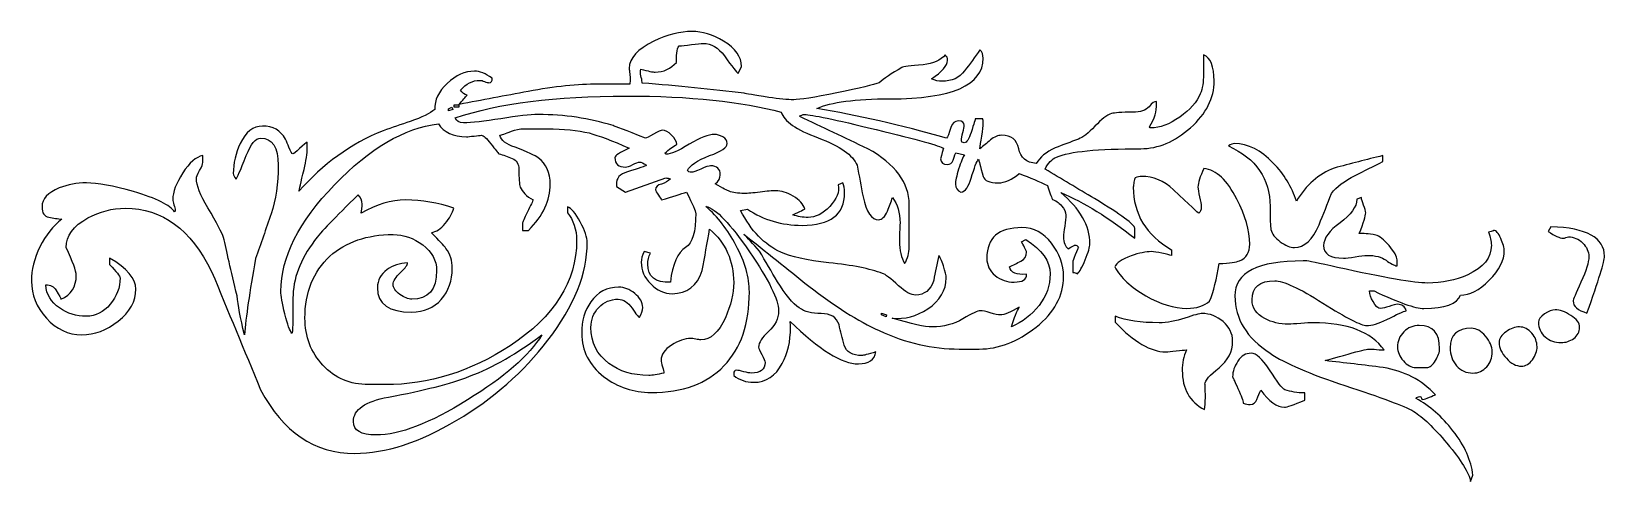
# Model space of a CAD drawing. Header units: centimetres. Extents: x -10.3 to 10.3, y -3 to 3.
import ezdxf

# ---------------------------------------------------------------- set-up
doc = ezdxf.new("R2010")
doc.units = ezdxf.units.CM
doc.header["$MEASUREMENT"] = 0
doc.layers.add('Camada 1', color=7, linetype='Continuous')

msp = doc.modelspace()

# ---------------------------------------------------------------- linework, layer by layer
at = {"layer": 'Camada 1'}
for points, knots in [([(5.19201, 2.30373), (5.19201, 2.07764), (5.08888, 1.87278), (4.88292, 1.68934), (4.88292, 1.68934), (4.67699, 1.50553), (4.45911, 1.41359), (4.22919, 1.41359), (4.22919, 1.41359), (3.66385, 1.41359), (3.29643, 1.3775), (3.12731, 1.30485), (3.12731, 1.30485), (3.06667, 1.27649), (3.01608, 1.22391), (2.97578, 1.14745), (2.97578, 1.14745), (3.18972, 1.01799), (3.40544, 0.88879), (3.62356, 0.75994), (3.62356, 0.75994), (3.97469, 0.54573), (4.15058, 0.41654), (4.15058, 0.37206), (4.15058, 0.37206), (4.15058, 0.37206), (4.15058, 0.23903), (4.15058, 0.23903), (4.15058, 0.23903), (3.81125, 0.50962), (3.48849, 0.70917), (3.18152, 0.83863), (3.18152, 0.83863), (3.43584, 0.62868), (3.56292, 0.40461), (3.56292, 0.16667), (3.56292, 0.16667), (3.56292, 0.12622), (3.54263, 0.0565), (3.50236, -0.04256), (3.50236, -0.04256), (3.46201, -0.14151), (3.42767, -0.20279), (3.39957, -0.22724), (3.39957, -0.22724), (3.38348, -0.21467), (3.36293, -0.20875), (3.33901, -0.20875), (3.33901, -0.20875), (3.33901, -0.20875), (3.33901, -0.06984), (3.33901, -0.06984), (3.33901, -0.06984), (3.33901, -0.06185), (3.34994, -0.03028), (3.37227, 0.02395), (3.37227, 0.02395), (3.39442, 0.0788), (3.40767, 0.11208), (3.41185, 0.12417), (3.41185, 0.12417), (3.39957, 0.1401), (3.38349, 0.14809), (3.36346, 0.14809), (3.36346, 0.14809), (3.35939, 0.14809), (3.331, 0.132), (3.27845, 0.10015), (3.27845, 0.10015), (3.2381, 0.13198), (3.21773, 0.18445), (3.21773, 0.25755), (3.21773, 0.25755), (3.21773, 0.28938), (3.22297, 0.33695), (3.23292, 0.39947), (3.23292, 0.39947), (3.24297, 0.46234), (3.24805, 0.50964), (3.24805, 0.54219), (3.24805, 0.54219), (3.24805, 0.58201), (3.22881, 0.62336), (3.19069, 0.66631), (3.19069, 0.66631), (3.15238, 0.70854), (3.1129, 0.73584), (3.0725, 0.74778), (3.0725, 0.74778), (3.05633, 0.78831), (3.03392, 0.84888), (3.00598, 0.92944), (3.00598, 0.92944), (2.90523, 0.98191), (2.78209, 1.03437), (2.63689, 1.08684), (2.63689, 1.08684), (2.53968, 1.00646), (2.44864, 0.96555), (2.364, 0.96555), (2.364, 0.96555), (2.24716, 0.96555), (2.1803, 0.99373), (2.16448, 1.05072), (2.16448, 1.05072), (2.12791, 1.1874), (2.10791, 1.26252), (2.104, 1.27472), (2.104, 1.27472), (2.07955, 1.25027), (2.04746, 1.16767), (2.00708, 1.02628), (2.00708, 1.02628), (1.97456, 0.91309), (1.93027, 0.85269), (1.87381, 0.84435), (1.87381, 0.84435), (1.82526, 0.86488), (1.80142, 0.89904), (1.80142, 0.94759), (1.80142, 0.94759), (1.80142, 0.98786), (1.81539, 1.0543), (1.84341, 1.14748), (1.84341, 1.14748), (1.87193, 1.23977), (1.89826, 1.30274), (1.9221, 1.3352), (1.9221, 1.3352), (1.9221, 1.3352), (1.8074, 1.35946), (1.8074, 1.35946), (1.8074, 1.35946), (1.80314, 1.35517), (1.79094, 1.323), (1.77094, 1.26252), (1.77094, 1.26252), (1.75477, 1.22572), (1.7303, 1.2081), (1.69821, 1.2081), (1.69821, 1.2081), (1.63757, 1.2081), (1.60717, 1.23202), (1.60717, 1.28038), (1.60717, 1.28038), (1.60717, 1.29266), (1.61953, 1.33896), (1.644, 1.41997), (1.644, 1.41997), (1.59918, 1.4518), (1.30565, 1.53395), (0.76288, 1.66484), (0.76288, 1.66484), (0.22001, 1.79644), (-0.09183, 1.8618), (-0.17287, 1.8618), (-0.17287, 1.8618), (-0.20502, 1.8618), (-0.22716, 1.8537), (-0.23933, 1.83788), (-0.23933, 1.83788), (0.05518, 1.6963), (0.35199, 1.55456), (0.65094, 1.41354), (0.65094, 1.41354), (1.01427, 1.21169), (1.19566, 0.9678), (1.19566, 0.6812), (1.19566, 0.6812), (1.19566, 0.6812), (1.19566, 0.12412), (1.19566, 0.12412), (1.19566, 0.12412), (1.19566, 0.04728), (1.17523, -0.02553), (1.13502, -0.09392), (1.13502, -0.09392), (1.09073, -0.01732), (1.0685, 0.08163), (1.0685, 0.20292), (1.0685, 0.20292), (1.0685, 0.20292), (1.0685, 0.3178), (1.0685, 0.3178), (1.0685, 0.3178), (1.07257, 0.37027), (1.07472, 0.41064), (1.07472, 0.43882), (1.07472, 0.43882), (1.07472, 0.5763), (1.04218, 0.68689), (0.97743, 0.77201), (0.97743, 0.77201), (0.95714, 0.71536), (0.9351, 0.65678), (0.91099, 0.5963), (0.91099, 0.5963), (0.87479, 0.51939), (0.8364, 0.4816), (0.79619, 0.4816), (0.79619, 0.4816), (0.70335, 0.4816), (0.63456, 0.58198), (0.59008, 0.78412), (0.59008, 0.78412), (0.56598, 0.92133), (0.53968, 1.0587), (0.51155, 1.196), (0.51155, 1.196), (0.459, 1.32893), (0.28951, 1.44897), (0.00265, 1.55602), (0.00265, 1.55602), (-0.28381, 1.66299), (-0.44526, 1.77494), (-0.48148, 1.89215), (-0.48148, 1.89215), (-0.99795, 2.03336), (-1.67631, 2.10395), (-2.5157, 2.10395), (-2.5157, 2.10395), (-3.43629, 2.10395), (-4.18281, 2.00933), (-4.75598, 1.81923), (-4.75598, 1.81923), (-4.73606, 1.77497), (-4.69952, 1.75271), (-4.6471, 1.75271), (-4.6471, 1.75271), (-4.53799, 1.75271), (-4.37455, 1.77086), (-4.15656, 1.80748), (-4.15656, 1.80748), (-3.93857, 1.84357), (-3.77522, 1.8618), (-3.66618, 1.8618), (-3.66618, 1.8618), (-3.32325, 1.8618), (-2.99631, 1.81351), (-2.68534, 1.7166), (-2.68534, 1.7166), (-2.66147, 1.70842), (-2.51987, 1.65381), (-2.26164, 1.55317), (-2.26164, 1.55317), (-2.24947, 1.55317), (-2.2142, 1.57008), (-2.15557, 1.60421), (-2.15557, 1.60421), (-2.09715, 1.63898), (-2.05799, 1.65604), (-2.03765, 1.65604), (-2.03765, 1.65604), (-2.00132, 1.65604), (-1.96179, 1.63442), (-1.91949, 1.59235), (-1.91949, 1.59235), (-1.87726, 1.54994), (-1.85401, 1.50832), (-1.84983, 1.46823), (-1.84983, 1.46823), (-1.90238, 1.44386), (-1.95484, 1.40581), (-2.00726, 1.35327), (-2.00726, 1.35327), (-2.00319, 1.34917), (-1.99726, 1.34507), (-1.98916, 1.3411), (-1.98916, 1.3411), (-1.9327, 1.3411), (-1.83173, 1.38423), (-1.68648, 1.4712), (-1.68648, 1.4712), (-1.54128, 1.55809), (-1.43216, 1.60138), (-1.35943, 1.60138), (-1.35943, 1.60138), (-1.32337, 1.60138), (-1.28593, 1.59016), (-1.24743, 1.56794), (-1.24743, 1.56794), (-1.20896, 1.5459), (-1.18994, 1.51653), (-1.18994, 1.48052), (-1.18994, 1.48052), (-1.18994, 1.43205), (-1.26672, 1.37961), (-1.42015, 1.32296), (-1.42015, 1.32296), (-1.58567, 1.25832), (-1.68254, 1.19411), (-1.71061, 1.12902), (-1.71061, 1.12902), (-1.70251, 1.11275), (-1.68439, 1.10502), (-1.65624, 1.10502), (-1.65624, 1.10502), (-1.63997, 1.10502), (-1.59967, 1.11896), (-1.53495, 1.14743), (-1.53495, 1.14743), (-1.47023, 1.17534), (-1.42824, 1.18939), (-1.40792, 1.18939), (-1.40792, 1.18939), (-1.32336, 1.18939), (-1.28071, 1.14912), (-1.28071, 1.06863), (-1.28071, 1.06863), (-1.28071, 1.02836), (-1.30304, 0.98984), (-1.34717, 0.95375), (-1.34717, 0.95375), (-1.24239, 0.89319), (-1.18202, 0.86056), (-1.16582, 0.85691), (-1.16582, 0.85691), (-1.11745, 0.83627), (-1.05046, 0.82685), (-0.96574, 0.82685), (-0.96574, 0.82685), (-0.92158, 0.82685), (-0.85276, 0.83254), (-0.75997, 0.84429), (-0.75997, 0.84429), (-0.66729, 0.85694), (-0.59863, 0.86289), (-0.55418, 0.86289), (-0.55418, 0.86289), (-0.48142, 0.86289), (-0.40488, 0.83863), (-0.32399, 0.79016), (-0.32399, 0.79016), (-0.24329, 0.74161), (-0.19281, 0.68692), (-0.17283, 0.62691), (-0.17283, 0.62691), (-0.17672, 0.61863), (-0.22929, 0.59241), (-0.33026, 0.54796), (-0.33026, 0.54796), (-0.26552, 0.5237), (-0.19905, 0.51195), (-0.13023, 0.51195), (-0.13023, 0.51195), (-0.03352, 0.51195), (0.06154, 0.55987), (0.15425, 0.65681), (0.15425, 0.65681), (0.24701, 0.75354), (0.28374, 0.84887), (0.26344, 0.94161), (0.26344, 0.94161), (0.26344, 0.94161), (0.32392, 0.96553), (0.32392, 0.96553), (0.32392, 0.96553), (0.33974, 0.93325), (0.34792, 0.8888), (0.34792, 0.8326), (0.34792, 0.8326), (0.34792, 0.55), (0.16234, 0.40871), (-0.2089, 0.40871), (-0.2089, 0.40871), (-0.47552, 0.40871), (-0.71343, 0.47914), (-0.92341, 0.62043), (-0.92341, 0.62043), (-0.92341, 0.62043), (-1.01429, 0.60281), (-1.01429, 0.60281), (-1.01429, 0.60281), (-0.87713, 0.33595), (-0.70161, 0.15413), (-0.48772, 0.05729), (-0.48772, 0.05729), (-0.35834, -0.00335), (-0.14844, -0.0496), (0.14215, -0.0817), (0.14215, -0.0817), (0.44875, -0.11424), (0.68314, -0.16049), (0.84446, -0.22106), (0.84446, -0.22106), (0.88081, -0.23315), (0.95133, -0.28792), (1.05626, -0.38476), (1.05626, -0.38476), (1.14516, -0.46525), (1.21988, -0.50552), (1.28068, -0.50552), (1.28068, -0.50552), (1.39334, -0.50552), (1.47211, -0.44088), (1.51677, -0.31158), (1.51677, -0.31158), (1.53669, -0.20284), (1.55902, -0.09391), (1.58339, 0.0151), (1.58339, 0.0151), (1.59921, -0.00517), (1.61956, -0.05142), (1.64356, -0.12415), (1.64356, -0.12415), (1.66785, -0.19696), (1.68013, -0.24943), (1.68013, -0.2816), (1.68013, -0.2816), (1.68013, -0.44315), (1.59919, -0.57833), (1.43801, -0.68707), (1.43801, -0.68707), (1.29244, -0.78428), (1.13739, -0.82444), (0.97163, -0.80817), (0.97163, -0.80817), (1.22592, -0.88508), (1.40163, -0.9235), (1.49839, -0.9235), (1.49839, -0.9235), (1.64357, -0.9235), (1.77705, -0.8881), (1.89833, -0.81751), (1.89833, -0.81751), (2.01901, -0.74681), (2.09611, -0.71152), (2.12801, -0.71152), (2.12801, -0.71152), (2.15656, -0.71152), (2.19977, -0.72057), (2.25848, -0.7388), (2.25848, -0.7388), (2.31679, -0.75687), (2.36021, -0.76608), (2.38866, -0.76608), (2.38866, -0.76608), (2.4411, -0.76608), (2.52389, -0.73176), (2.63702, -0.66295), (2.63702, -0.66295), (2.60847, -0.71542), (2.57415, -0.80223), (2.53389, -0.92351), (2.53389, -0.92351), (2.67899, -0.85877), (2.80038, -0.76516), (2.89714, -0.64189), (2.89714, -0.64189), (2.99387, -0.51875), (3.04242, -0.38027), (3.04242, -0.22726), (3.04242, -0.22726), (3.04242, -0.06187), (2.93555, 0.08762), (2.72161, 0.22108), (2.72161, 0.22108), (2.72161, 0.22108), (2.66734, 0.19076), (2.66734, 0.19076), (2.66734, 0.19076), (2.71145, 0.11411), (2.73386, 0.06982), (2.73386, 0.0573), (2.73386, 0.0573), (2.73386, 0.00483), (2.70843, -0.03448), (2.65811, -0.0606), (2.65811, -0.0606), (2.60734, -0.08693), (2.55834, -0.1119), (2.50997, -0.13635), (2.50997, -0.13635), (2.52582, -0.21326), (2.6003, -0.24509), (2.73386, -0.23311), (2.73386, -0.23311), (2.73386, -0.30193), (2.67901, -0.33598), (2.57008, -0.33598), (2.57008, -0.33598), (2.47742, -0.33598), (2.39456, -0.30709), (2.32209, -0.24832), (2.32209, -0.24832), (2.24936, -0.18953), (2.213, -0.11426), (2.213, -0.02112), (2.213, -0.02112), (2.213, 0.245), (2.36648, 0.3783), (2.67308, 0.3783), (2.67308, 0.3783), (2.82664, 0.3783), (2.95558, 0.3108), (3.0604, 0.17555), (3.0604, 0.17555), (3.16533, 0.04022), (3.21788, -0.10623), (3.21788, -0.26337), (3.21788, -0.26337), (3.21788, -0.51377), (3.09776, -0.73465), (2.85768, -0.92636), (2.85768, -0.92636), (2.61741, -1.11842), (2.36825, -1.21402), (2.11005, -1.21402), (2.11005, -1.21402), (2.11005, -1.21402), (1.84982, -1.21401), (1.84982, -1.21401), (1.84982, -1.21401), (1.5024, -1.21401), (1.15322, -1.13336), (0.80215, -0.97152), (0.80215, -0.97152), (0.52749, -0.84666), (0.22081, -0.65301), (-0.11797, -0.39071), (-0.11797, -0.39071), (-0.4007, -0.16441), (-0.68532, 0.0635), (-0.9716, 0.29361), (-0.9716, 0.29361), (-0.92337, 0.24498), (-0.85508, 0.17037), (-0.76594, 0.0698), (-0.76594, 0.0698), (-0.68937, -0.0635), (-0.61068, -0.19695), (-0.52972, -0.33006), (-0.52972, -0.33006), (-0.42894, -0.49953), (-0.33414, -0.61459), (-0.24519, -0.67524), (-0.24519, -0.67524), (-0.17672, -0.72363), (-0.08078, -0.74763), (0.04223, -0.74763), (0.04223, -0.74763), (0.16529, -0.74763), (0.24302, -0.79653), (0.27541, -0.8931), (0.27541, -0.8931), (0.2956, -0.982), (0.31872, -1.07183), (0.34502, -1.16263), (0.34502, -1.16263), (0.37116, -1.25359), (0.44879, -1.29892), (0.57825, -1.29892), (0.57825, -1.29892), (0.59016, -1.29892), (0.65098, -1.28283), (0.75999, -1.25029), (0.75999, -1.25029), (0.73962, -1.35522), (0.6627, -1.40777), (0.5297, -1.40777), (0.5297, -1.40777), (0.31168, -1.40777), (0.01323, -1.22209), (-0.36631, -0.85077), (-0.36631, -0.85077), (-0.36239, -0.87477), (-0.36012, -0.90144), (-0.36012, -0.92946), (-0.36012, -0.92946), (-0.36012, -1.11496), (-0.39671, -1.27244), (-0.4691, -1.40182), (-0.4691, -1.40182), (-0.55416, -1.56732), (-0.6791, -1.65018), (-0.8446, -1.65018), (-0.8446, -1.65018), (-0.94149, -1.65018), (-1.02827, -1.61986), (-1.10524, -1.55922), (-1.10524, -1.55922), (-1.10524, -1.55922), (-1.10524, -1.53477), (-1.10524, -1.53477), (-1.10524, -1.53477), (-1.10524, -1.50675), (-1.09302, -1.49281), (-1.06852, -1.49281), (-1.06852, -1.49281), (-1.04868, -1.49281), (-1.01611, -1.4985), (-0.97163, -1.51078), (-0.97163, -1.51078), (-0.9275, -1.52295), (-0.89524, -1.52893), (-0.87503, -1.52893), (-0.87503, -1.52893), (-0.75406, -1.52893), (-0.6935, -1.48242), (-0.6935, -1.38957), (-0.6935, -1.38957), (-0.6935, -1.3693), (-0.7075, -1.33533), (-0.73557, -1.28644), (-0.73557, -1.28644), (-0.76415, -1.23844), (-0.77814, -1.20598), (-0.77814, -1.18952), (-0.77814, -1.18952), (-0.77814, -1.12896), (-0.7348, -1.06077), (-0.64804, -0.9842), (-0.64804, -0.9842), (-0.56115, -0.90721), (-0.51755, -0.81648), (-0.51755, -0.71157), (-0.51755, -0.71157), (-0.51755, -0.56637), (-0.64386, -0.30901), (-0.89604, 0.06027), (-0.89604, 0.06027), (-1.14835, 0.42973), (-1.33903, 0.62865), (-1.46841, 0.65675), (-1.46841, 0.65675), (-1.31506, 0.51938), (-1.18388, 0.34997), (-1.0749, 0.14804), (-1.0749, 0.14804), (-0.95769, -0.07363), (-0.89924, -0.2776), (-0.89924, -0.46309), (-0.89924, -0.46309), (-0.89924, -0.87917), (-1.01015, -1.20281), (-1.23224, -1.43506), (-1.23224, -1.43506), (-1.45441, -1.66707), (-1.77292, -1.78317), (-2.18874, -1.78317), (-2.18874, -1.78317), (-2.41901, -1.78317), (-2.6248, -1.71427), (-2.80665, -1.57724), (-2.80665, -1.57724), (-3.00022, -1.42386), (-3.09711, -1.23429), (-3.09711, -1.00815), (-3.09711, -1.00815), (-3.09711, -0.84276), (-3.05687, -0.70555), (-2.97575, -0.59643), (-2.97575, -0.59643), (-2.88714, -0.4676), (-2.76586, -0.4026), (-2.6125, -0.4026), (-2.6125, -0.4026), (-2.54003, -0.4026), (-2.46947, -0.42991), (-2.40091, -0.48452), (-2.40091, -0.48452), (-2.33204, -0.5391), (-2.29762, -0.60065), (-2.29762, -0.66917), (-2.29762, -0.66917), (-2.29762, -0.70902), (-2.31201, -0.75214), (-2.34024, -0.79651), (-2.34024, -0.79651), (-2.35241, -0.79651), (-2.38448, -0.75688), (-2.43695, -0.67816), (-2.43695, -0.67816), (-2.48936, -0.59945), (-2.55011, -0.55997), (-2.61888, -0.55997), (-2.61888, -0.55997), (-2.71966, -0.55997), (-2.80433, -0.59643), (-2.8732, -0.66916), (-2.8732, -0.66916), (-2.94183, -0.74163), (-2.97573, -0.82844), (-2.97573, -0.92943), (-2.97573, -0.92943), (-2.97573, -1.13139), (-2.89704, -1.28868), (-2.73962, -1.40179), (-2.73962, -1.40179), (-2.60259, -1.50672), (-2.42884, -1.55916), (-2.219, -1.55916), (-2.219, -1.55916), (-2.17053, -1.55916), (-2.10406, -1.54913), (-2.0195, -1.52884), (-2.0195, -1.52884), (-2.0195, -1.51267), (-2.0254, -1.48553), (-2.0376, -1.44722), (-2.0376, -1.44722), (-2.04967, -1.4088), (-2.05567, -1.37943), (-2.05567, -1.35919), (-2.05567, -1.35919), (-2.05567, -1.2868), (-2.01014, -1.22126), (-1.91944, -1.16258), (-1.91944, -1.16258), (-1.82874, -1.10379), (-1.74489, -1.07463), (-1.66793, -1.07463), (-1.66793, -1.07463), (-1.65211, -1.07463), (-1.63004, -1.07783), (-1.60147, -1.08381), (-1.60147, -1.08381), (-1.57345, -1.08987), (-1.5513, -1.09289), (-1.5349, -1.09289), (-1.5349, -1.09289), (-1.40996, -1.09289), (-1.30299, -0.99597), (-1.21412, -0.80222), (-1.21412, -0.80222), (-1.14139, -0.6409), (-1.10524, -0.48752), (-1.10524, -0.34179), (-1.10524, -0.34179), (-1.10524, -0.05591), (-1.2102, 0.17849), (-1.42009, 0.36023), (-1.42009, 0.36023), (-1.45205, 0.17846), (-1.48465, -0.00336), (-1.5168, -0.18431), (-1.5168, -0.18431), (-1.58562, -0.38661), (-1.71683, -0.48755), (-1.91031, -0.48755), (-1.91031, -0.48755), (-2.01527, -0.48755), (-2.10917, -0.4453), (-2.19196, -0.36029), (-2.19196, -0.36029), (-2.27477, -0.27528), (-2.31586, -0.18077), (-2.31586, -0.07584), (-2.31586, -0.07584), (-2.31586, -0.03557), (-2.30403, 0.01105), (-2.27953, 0.06352), (-2.27953, 0.06352), (-2.27953, 0.06352), (-2.19502, 0.04555), (-2.19502, 0.04555), (-2.19502, 0.04555), (-2.21926, -0.003), (-2.23116, -0.05139), (-2.23116, -0.10018), (-2.23116, -0.10018), (-2.23116, -0.26576), (-2.13247, -0.3441), (-1.93454, -0.33598), (-1.93454, -0.33598), (-1.90641, -0.09785), (-1.83992, 0.05357), (-1.73496, 0.11794), (-1.73496, 0.11794), (-1.64617, 0.17475), (-1.60145, 0.32413), (-1.60145, 0.56636), (-1.60145, 0.56636), (-1.60145, 0.59028), (-1.64209, 0.68339), (-1.72274, 0.8443), (-1.72274, 0.8443), (-1.79561, 0.82038), (-1.9044, 0.78625), (-2.04966, 0.74162), (-2.04966, 0.74162), (-2.05384, 0.7498), (-2.06776, 0.77078), (-2.09199, 0.80528), (-2.09199, 0.80528), (-2.11641, 0.8397), (-2.1284, 0.86291), (-2.1284, 0.87473), (-2.1284, 0.87473), (-2.1284, 0.91093), (-2.10345, 0.93635), (-2.05273, 0.95051), (-2.05273, 0.95051), (-2.00214, 0.96445), (-1.96288, 0.98784), (-1.93457, 1.02039), (-1.93457, 1.02039), (-1.95481, 1.02412), (-1.97508, 1.02841), (-1.99505, 1.03203), (-1.99505, 1.03203), (-1.99505, 1.03203), (-2.52199, 0.84431), (-2.52199, 0.84431), (-2.52199, 0.84431), (-2.52199, 0.84431), (-2.64296, 0.91723), (-2.64296, 0.91723), (-2.64296, 0.91723), (-2.64296, 0.91723), (-2.64296, 0.9416), (-2.64296, 0.9416), (-2.64296, 0.9416), (-2.64688, 1.02627), (-2.59864, 1.0827), (-2.49776, 1.11128), (-2.49776, 1.11128), (-2.34433, 1.15565), (-2.26165, 1.18364), (-2.24945, 1.19603), (-2.24945, 1.19603), (-2.28996, 1.22394), (-2.318, 1.23836), (-2.33441, 1.23836), (-2.33441, 1.23836), (-2.35468, 1.23836), (-2.38585, 1.22725), (-2.42818, 1.2051), (-2.42818, 1.2051), (-2.4708, 1.18295), (-2.50176, 1.17195), (-2.52197, 1.17195), (-2.52197, 1.17195), (-2.61471, 1.17195), (-2.6609, 1.21391), (-2.6609, 1.29911), (-2.6609, 1.29911), (-2.6609, 1.32268), (-2.59862, 1.36332), (-2.47334, 1.42005), (-2.47334, 1.42005), (-2.69935, 1.5207), (-2.875, 1.58729), (-3.00028, 1.61976), (-3.00028, 1.61976), (-3.14958, 1.65614), (-3.33323, 1.67408), (-3.55122, 1.67408), (-3.55122, 1.67408), (-3.55122, 1.67408), (-3.85396, 1.67405), (-3.85396, 1.67405), (-3.85396, 1.67405), (-3.91053, 1.67405), (-3.96477, 1.66418), (-4.01731, 1.64418), (-4.01731, 1.64418), (-4.09814, 1.61172), (-4.14878, 1.59322), (-4.16876, 1.58949), (-4.16876, 1.58949), (-4.15262, 1.52485), (-4.08589, 1.47239), (-3.96887, 1.43212), (-3.96887, 1.43212), (-3.80734, 1.3714), (-3.70656, 1.32507), (-3.66616, 1.29268), (-3.66616, 1.29268), (-3.56133, 1.21566), (-3.50889, 1.10086), (-3.50889, 0.94758), (-3.50889, 0.94758), (-3.50889, 0.73774), (-3.60377, 0.53544), (-3.79334, 0.34195), (-3.79334, 0.34195), (-3.79334, 0.34195), (-3.87208, 0.34195), (-3.87208, 0.34195), (-3.87208, 0.34195), (-3.87208, 0.34195), (-3.87208, 0.43283), (-3.87208, 0.43283), (-3.87208, 0.43283), (-3.87208, 0.449), (-3.85216, 0.49755), (-3.81152, 0.57838), (-3.81152, 0.57838), (-3.76302, 0.67514), (-3.7367, 0.72946), (-3.73278, 0.74163), (-3.73278, 0.74163), (-3.82173, 0.79018), (-3.87838, 0.84664), (-3.90222, 0.91128), (-3.90222, 0.91128), (-3.91444, 0.94755), (-3.92045, 1.02412), (-3.92045, 1.14168), (-3.92045, 1.14168), (-3.92045, 1.21388), (-3.95003, 1.26252), (-4.0084, 1.28654), (-4.0084, 1.28654), (-4.06669, 1.3108), (-4.12439, 1.33073), (-4.18104, 1.34692), (-4.18104, 1.34692), (-4.19326, 1.3592), (-4.22822, 1.4024), (-4.28703, 1.47702), (-4.28703, 1.47702), (-4.34548, 1.55179), (-4.38683, 1.58949), (-4.41086, 1.58949), (-4.41086, 1.58949), (-4.43118, 1.58949), (-4.46367, 1.58647), (-4.50815, 1.58026), (-4.50815, 1.58026), (-4.55239, 1.57394), (-4.58454, 1.571), (-4.60486, 1.571), (-4.60486, 1.571), (-4.78255, 1.571), (-4.90566, 1.62807), (-4.97414, 1.74092), (-4.97414, 1.74092), (-5.42242, 1.68411), (-5.87624, 1.41805), (-6.33622, 0.94161), (-6.33622, 0.94161), (-6.80477, 0.453), (-7.03882, -0.01285), (-7.03882, -0.45719), (-7.03882, -0.45719), (-7.03882, -0.51376), (-7.02178, -0.61282), (-6.98749, -0.75384), (-6.98749, -0.75384), (-6.95312, -0.89513), (-6.92164, -0.97958), (-6.89359, -1.00813), (-6.89359, -1.00813), (-6.88531, -1.00011), (-6.88142, -0.84663), (-6.88142, -0.54805), (-6.88142, -0.54805), (-6.88142, -0.29376), (-6.78673, -0.0414), (-6.59689, 0.20874), (-6.59689, 0.20874), (-6.52029, 0.31367), (-6.33035, 0.51365), (-6.0278, 0.80815), (-6.0278, 0.80815), (-5.99142, 0.77579), (-5.97308, 0.73587), (-5.97308, 0.68694), (-5.97308, 0.68694), (-5.97308, 0.69948), (-5.97708, 0.65892), (-5.98517, 0.56637), (-5.98517, 0.56637), (-5.78742, 0.6834), (-5.59393, 0.74163), (-5.40399, 0.74163), (-5.40399, 0.74163), (-5.19399, 0.74163), (-4.98402, 0.70543), (-4.77418, 0.6327), (-4.77418, 0.6327), (-4.79056, 0.56806), (-4.82771, 0.50147), (-4.88655, 0.43281), (-4.88655, 0.43281), (-4.945, 0.36399), (-5.00437, 0.32415), (-5.06501, 0.31205), (-5.06501, 0.31205), (-4.96423, 0.21103), (-4.90176, 0.14221), (-4.87734, 0.1061), (-4.87734, 0.1061), (-4.82069, 0.02919), (-4.79278, -0.05733), (-4.79278, -0.15417), (-4.79278, -0.15417), (-4.79278, -0.31591), (-4.84101, -0.45196), (-4.93788, -0.56282), (-4.93788, -0.56282), (-5.03477, -0.67408), (-5.1636, -0.72938), (-5.32523, -0.72938), (-5.32523, -0.72938), (-5.62437, -0.72938), (-5.77351, -0.6227), (-5.77351, -0.40876), (-5.77351, -0.40876), (-5.77351, -0.312), (-5.73104, -0.23313), (-5.6464, -0.17267), (-5.6464, -0.17267), (-5.57361, -0.1202), (-5.48485, -0.08988), (-5.37986, -0.08171), (-5.37986, -0.08171), (-5.37597, -0.10626), (-5.40619, -0.14823), (-5.47082, -0.20879), (-5.47082, -0.20879), (-5.53546, -0.26943), (-5.5676, -0.32187), (-5.5676, -0.36627), (-5.5676, -0.36627), (-5.5676, -0.41064), (-5.53839, -0.4543), (-5.47976, -0.49626), (-5.47976, -0.49626), (-5.42139, -0.53912), (-5.37004, -0.56), (-5.32522, -0.56), (-5.32522, -0.56), (-5.10763, -0.56), (-4.99843, -0.43506), (-4.99843, -0.18432), (-4.99843, -0.18432), (-4.99843, -0.05142), (-5.05926, 0.06029), (-5.17999, 0.15117), (-5.17999, 0.15117), (-5.3012, 0.24195), (-5.43058, 0.28775), (-5.56758, 0.28775), (-5.56758, 0.28775), (-5.91059, 0.28775), (-6.18705, 0.1925), (-6.39689, 0.00285), (-6.39689, 0.00285), (-6.61477, -0.19892), (-6.72397, -0.46943), (-6.72397, -0.80818), (-6.72397, -0.80818), (-6.72397, -1.05059), (-6.64518, -1.2566), (-6.48775, -1.42609), (-6.48775, -1.42609), (-6.33032, -1.59532), (-6.13091, -1.68038), (-5.88844, -1.68038), (-5.88844, -1.68038), (-5.88844, -1.68038), (-5.67043, -1.68037), (-5.67043, -1.68037), (-5.67043, -1.68037), (-5.10115, -1.68037), (-4.55648, -1.51072), (-4.03586, -1.17192), (-4.03586, -1.17192), (-3.45446, -0.78814), (-3.16363, -0.32782), (-3.16363, 0.20873), (-3.16363, 0.20873), (-3.16363, 0.35811), (-3.20422, 0.47913), (-3.28484, 0.57251), (-3.28484, 0.57251), (-3.28484, 0.57251), (-3.28484, 0.65067), (-3.28484, 0.65067), (-3.28484, 0.65067), (-3.23229, 0.63458), (-3.17581, 0.56905), (-3.11527, 0.45424), (-3.11527, 0.45424), (-3.05455, 0.33891), (-3.02431, 0.24953), (-3.02431, 0.18481), (-3.02431, 0.18481), (-3.02431, -0.22281), (-3.19624, -0.65069), (-3.53906, -1.09876), (-3.53906, -1.09876), (-3.85812, -1.51482), (-4.25563, -1.86372), (-4.73215, -2.14632), (-4.73215, -2.14632), (-5.22052, -2.43675), (-5.66661, -2.58204), (-6.07017, -2.58204), (-6.07017, -2.58204), (-6.59902, -2.58204), (-7.01076, -2.30354), (-7.30511, -1.74683), (-7.30511, -1.74683), (-7.51918, -1.23031), (-7.73326, -0.71358), (-7.94712, -0.19695), (-7.94712, -0.19695), (-8.2176, 0.35589), (-8.595, 0.6327), (-9.07895, 0.6327), (-9.07895, 0.6327), (-9.24871, 0.6327), (-9.4124, 0.59029), (-9.56983, 0.50554), (-9.56983, 0.50554), (-9.75948, 0.40053), (-9.85436, 0.27167), (-9.85436, 0.11795), (-9.85436, 0.11795), (-9.76565, -0.06763), (-9.72096, -0.18873), (-9.72096, -0.24511), (-9.72096, -0.24511), (-9.72096, -0.39878), (-9.78787, -0.50363), (-9.92099, -0.55996), (-9.92099, -0.55996), (-9.92099, -0.55612), (-9.94314, -0.51551), (-9.98745, -0.43897), (-9.98745, -0.43897), (-10.01177, -0.39457), (-10.05611, -0.37211), (-10.12048, -0.37211), (-10.12048, -0.37211), (-10.11275, -0.49773), (-10.05219, -0.59822), (-9.9389, -0.67522), (-9.9389, -0.67522), (-9.83809, -0.74761), (-9.72096, -0.78388), (-9.58798, -0.78388), (-9.58798, -0.78388), (-9.46662, -0.78388), (-9.36293, -0.73141), (-9.27596, -0.6264), (-9.27596, -0.6264), (-9.1891, -0.52147), (-9.14605, -0.40685), (-9.14605, -0.28157), (-9.14605, -0.28157), (-9.14605, -0.25768), (-9.19219, -0.19889), (-9.28498, -0.10623), (-9.28498, -0.10623), (-9.28498, -0.10623), (-9.28498, -0.02111), (-9.28498, -0.02111), (-9.28498, -0.02111), (-9.05508, -0.15451), (-8.94007, -0.28964), (-8.94007, -0.42688), (-8.94007, -0.42688), (-8.94007, -0.58836), (-9.01664, -0.72874), (-9.16989, -0.84773), (-9.16989, -0.84773), (-9.3234, -0.96687), (-9.48302, -1.02627), (-9.64844, -1.02627), (-9.64844, -1.02627), (-9.82592, -1.02627), (-9.98052, -0.95391), (-10.11167, -0.80815), (-10.11167, -0.80815), (-10.24293, -0.66323), (-10.3081, -0.50157), (-10.3081, -0.32419), (-10.3081, -0.32419), (-10.3081, -0.17481), (-10.27093, -0.02444), (-10.19621, 0.12708), (-10.19621, 0.12708), (-10.12165, 0.27824), (-10.02592, 0.39865), (-9.90887, 0.48747), (-9.90887, 0.48747), (-9.96528, 0.49557), (-10.02296, 0.50435), (-10.0813, 0.51478), (-10.0813, 0.51478), (-10.14017, 0.52457), (-10.1693, 0.57008), (-10.1693, 0.65064), (-10.1693, 0.65064), (-10.1693, 0.75555), (-10.09463, 0.8386), (-9.94496, 0.89898), (-9.94496, 0.89898), (-9.8323, 0.94335), (-9.71329, 0.9655), (-9.58809, 0.9655), (-9.58809, 0.9655), (-9.44289, 0.9655), (-9.23691, 0.92727), (-8.97058, 0.85062), (-8.97058, 0.85062), (-8.66782, 0.76169), (-8.48779, 0.67295), (-8.43139, 0.58413), (-8.43139, 0.58413), (-8.42732, 0.59241), (-8.42546, 0.60051), (-8.42546, 0.60858), (-8.42546, 0.60858), (-8.42546, 0.62432), (-8.43062, 0.64779), (-8.44057, 0.67811), (-8.44057, 0.67811), (-8.45057, 0.70851), (-8.45555, 0.73126), (-8.45555, 0.74772), (-8.45555, 0.74772), (-8.45555, 0.84427), (-8.41253, 0.9605), (-8.32564, 1.09565), (-8.32564, 1.09565), (-8.23867, 1.23091), (-8.15083, 1.30658), (-8.06222, 1.32293), (-8.06222, 1.32293), (-8.06222, 1.32293), (-8.06222, 1.23197), (-8.06222, 1.23197), (-8.06222, 1.23197), (-8.06222, 1.21562), (-8.07627, 1.18157), (-8.10463, 1.12899), (-8.10463, 1.12899), (-8.1327, 1.07652), (-8.14665, 1.04239), (-8.14665, 1.0262), (-8.14665, 1.0262), (-8.14665, 0.93346), (-8.09654, 0.80443), (-7.99557, 0.63885), (-7.99557, 0.63885), (-7.87847, 0.43718), (-7.80999, 0.30762), (-7.78978, 0.25134), (-7.78978, 0.25134), (-7.75364, 0.07751), (-7.69482, -0.17861), (-7.61381, -0.51783), (-7.61381, -0.51783), (-7.60217, -0.63501), (-7.56962, -0.80469), (-7.51721, -1.02636), (-7.51721, -1.02636), (-7.49715, -0.80014), (-7.44874, -0.46769), (-7.37195, -0.027), (-7.37195, -0.027), (-7.3034, 0.16657), (-7.23474, 0.36212), (-7.16592, 0.55977), (-7.16592, 0.55977), (-7.10546, 0.74527), (-7.07504, 0.95752), (-7.07504, 1.19591), (-7.07504, 1.19591), (-7.07504, 1.43377), (-7.15188, 1.5531), (-7.3052, 1.5531), (-7.3052, 1.5531), (-7.36984, 1.5531), (-7.43241, 1.47619), (-7.49305, 1.32289), (-7.49305, 1.32289), (-7.57002, 1.12895), (-7.61418, 1.02616), (-7.62598, 1.01433), (-7.62598, 1.01433), (-7.65037, 1.04235), (-7.66265, 1.06645), (-7.66265, 1.08672), (-7.66265, 1.08672), (-7.66265, 1.22383), (-7.63225, 1.35509), (-7.57174, 1.48045), (-7.57174, 1.48045), (-7.49895, 1.63367), (-7.40206, 1.71058), (-7.28088, 1.71058), (-7.28088, 1.71058), (-7.14385, 1.71058), (-7.04278, 1.65375), (-6.97833, 1.54082), (-6.97833, 1.54082), (-6.9623, 1.5042), (-6.94793, 1.46817), (-6.93571, 1.432), (-6.93571, 1.432), (-6.91171, 1.37535), (-6.89364, 1.3468), (-6.88147, 1.3468), (-6.88147, 1.3468), (-6.87335, 1.3468), (-6.84414, 1.37019), (-6.79397, 1.41686), (-6.79397, 1.41686), (-6.74333, 1.46292), (-6.70999, 1.4902), (-6.69361, 1.49848), (-6.69361, 1.49848), (-6.69361, 1.49848), (-6.69361, 1.42583), (-6.69361, 1.42583), (-6.69361, 1.42583), (-6.69361, 1.3491), (-6.70798, 1.25404), (-6.73621, 1.14156), (-6.73621, 1.14156), (-6.77645, 0.96773), (-6.7986, 0.87266), (-6.80267, 0.85684), (-6.80267, 0.85684), (-6.49189, 1.21162), (-6.12462, 1.47618), (-5.70065, 1.64993), (-5.70065, 1.64993), (-5.58386, 1.68986), (-5.46448, 1.73047), (-5.34346, 1.77114), (-5.34346, 1.77114), (-5.18995, 1.82361), (-5.08324, 1.87607), (-5.0226, 1.92849), (-5.0226, 1.92849), (-5.02678, 2.04951), (-4.97222, 2.1636), (-4.85927, 2.27028), (-4.85927, 2.27028), (-4.74616, 2.37738), (-4.62723, 2.43091), (-4.50195, 2.43091), (-4.50195, 2.43091), (-4.4334, 2.43091), (-4.35675, 2.40051), (-4.27205, 2.34021), (-4.27205, 2.34021), (-4.26795, 2.2997), (-4.28197, 2.27957), (-4.31409, 2.27957), (-4.31409, 2.27957), (-4.32639, 2.27957), (-4.34449, 2.28468), (-4.36873, 2.29449), (-4.36873, 2.29449), (-4.39286, 2.30481), (-4.41315, 2.30989), (-4.42945, 2.30989), (-4.42945, 2.30989), (-4.52616, 2.30989), (-4.61085, 2.26692), (-4.68358, 2.18278), (-4.68358, 2.18278), (-4.66334, 2.14619), (-4.63535, 2.12415), (-4.59862, 2.1164), (-4.59862, 2.1164), (-4.62301, 2.0919), (-4.65736, 2.05131), (-4.70181, 1.99519), (-4.70181, 1.99519), (-4.4032, 2.05131), (-4.1025, 2.10814), (-3.79971, 2.16434), (-3.79971, 2.16434), (-3.45268, 2.22906), (-3.14547, 2.26131), (-2.87925, 2.26131), (-2.87925, 2.26131), (-2.87925, 2.26131), (-2.46752, 2.26129), (-2.46752, 2.26129), (-2.46752, 2.26129), (-2.46334, 2.28148), (-2.46151, 2.30362), (-2.46151, 2.32775), (-2.46151, 2.32775), (-2.46151, 2.34394), (-2.46334, 2.36728), (-2.46752, 2.39747), (-2.46752, 2.39747), (-2.47162, 2.42779), (-2.47345, 2.45105), (-2.47345, 2.46732), (-2.47345, 2.46732), (-2.47345, 2.60056), (-2.36666, 2.71944), (-2.15259, 2.82448), (-2.15259, 2.82448), (-1.97103, 2.90893), (-1.80341, 2.95167), (-1.65009, 2.95167), (-1.65009, 2.95167), (-1.5169, 2.95167), (-1.37974, 2.90894), (-1.23835, 2.82456), (-1.23835, 2.82456), (-1.08092, 2.72762), (-1.00213, 2.61676), (-1.00213, 2.49156), (-1.00213, 2.49156), (-1.00213, 2.49156), (-1.0446, 2.40097), (-1.0446, 2.40097), (-1.0446, 2.40097), (-1.06505, 2.41293), (-1.12525, 2.48966), (-1.22602, 2.63079), (-1.22602, 2.63079), (-1.30698, 2.73982), (-1.39967, 2.7942), (-1.50455, 2.7942), (-1.50455, 2.7942), (-1.53715, 2.7942), (-1.58863, 2.78899), (-1.6592, 2.77925), (-1.6592, 2.77925), (-1.72984, 2.76904), (-1.78337, 2.76375), (-1.81951, 2.76375), (-1.81951, 2.76375), (-1.83591, 2.74401), (-1.84576, 2.71134), (-1.84983, 2.6672), (-1.84983, 2.6672), (-1.85401, 2.62272), (-1.85584, 2.58195), (-1.85584, 2.54591), (-1.85584, 2.54591), (-1.92863, 2.46122), (-2.02142, 2.4188), (-2.13437, 2.4188), (-2.13437, 2.4188), (-2.16297, 2.4188), (-2.22533, 2.43108), (-2.32212, 2.45558), (-2.32212, 2.45558), (-2.3263, 2.44317), (-2.32813, 2.43291), (-2.32813, 2.4251), (-2.32813, 2.4251), (-2.32813, 2.40486), (-2.32429, 2.37853), (-2.31622, 2.34639), (-2.31622, 2.34639), (-2.3082, 2.3139), (-2.30413, 2.28987), (-2.30413, 2.27366), (-2.30413, 2.27366), (-1.83592, 2.23733), (-1.38986, 2.19317), (-0.96579, 2.14073), (-0.96579, 2.14073), (-0.9497, 2.13655), (-0.84286, 2.11806), (-0.64519, 2.08617), (-0.64519, 2.08617), (-0.50771, 2.0654), (-0.39862, 2.05577), (-0.31814, 2.05577), (-0.31814, 2.05577), (-0.24117, 2.05577), (-0.05271, 2.08583), (0.24812, 2.14639), (0.24812, 2.14639), (0.54882, 2.20719), (0.73315, 2.25127), (0.80208, 2.27977), (0.80208, 2.27977), (0.86272, 2.33221), (0.96178, 2.39886), (1.09873, 2.4794), (1.09873, 2.4794), (1.115, 2.4875), (1.20774, 2.4994), (1.37731, 2.51562), (1.37731, 2.51562), (1.51032, 2.53189), (1.60718, 2.57404), (1.6678, 2.64283), (1.6678, 2.64283), (1.68833, 2.62651), (1.6982, 2.60256), (1.6982, 2.57023), (1.6982, 2.57023), (1.6982, 2.50559), (1.62758, 2.42468), (1.48648, 2.32798), (1.48648, 2.32798), (1.53477, 2.30792), (1.58099, 2.29811), (1.62547, 2.29811), (1.62547, 2.29811), (1.75477, 2.29811), (1.85346, 2.34335), (1.92209, 2.43432), (1.92209, 2.43432), (1.99093, 2.52494), (2.05742, 2.61686), (2.12217, 2.70967), (2.12217, 2.70967), (2.1503, 2.68117), (2.16453, 2.64503), (2.16453, 2.60079), (2.16453, 2.60079), (2.16453, 2.24527), (1.75665, 2.06771), (0.94136, 2.06771), (0.94136, 2.06771), (0.48937, 2.06771), (0.17042, 2.0253), (-0.01543, 1.94066), (-0.01543, 1.94066), (0.51347, 1.852), (1.08069, 1.72262), (1.68597, 1.55331), (1.68597, 1.55331), (1.69825, 1.56524), (1.71637, 1.61181), (1.74082, 1.6923), (1.74082, 1.6923), (1.75667, 1.74895), (1.79099, 1.7772), (1.84345, 1.7772), (1.84345, 1.7772), (1.8919, 1.7772), (1.91618, 1.75889), (1.91618, 1.72262), (1.91618, 1.72262), (1.91618, 1.7027), (1.90986, 1.67015), (1.89829, 1.62578), (1.89829, 1.62578), (1.88593, 1.5813), (1.87998, 1.54707), (1.87998, 1.52325), (1.87998, 1.52325), (1.87998, 1.52325), (1.88596, 1.4987), (1.88596, 1.4987), (1.88596, 1.4987), (1.89832, 1.4946), (1.90819, 1.49264), (1.9162, 1.49264), (1.9162, 1.49264), (1.94829, 1.49264), (1.97869, 1.53709), (2.00716, 1.62575), (2.00716, 1.62575), (2.04343, 1.74285), (2.06143, 1.80323), (2.06143, 1.8076), (2.06143, 1.8076), (2.06143, 1.8076), (2.15838, 1.80758), (2.15838, 1.80758), (2.15838, 1.80758), (2.16253, 1.79131), (2.1646, 1.77289), (2.1646, 1.75281), (2.1646, 1.75281), (2.1646, 1.71243), (2.15838, 1.65499), (2.14611, 1.5803), (2.14611, 1.5803), (2.13402, 1.50561), (2.12619, 1.44975), (2.12227, 1.41367), (2.12227, 1.41367), (2.16648, 1.44979), (2.213, 1.48828), (2.26155, 1.5289), (2.26155, 1.5289), (2.30992, 1.56909), (2.35847, 1.58954), (2.40683, 1.58954), (2.40683, 1.58954), (2.53169, 1.58954), (2.60627, 1.53096), (2.63072, 1.41367), (2.63072, 1.41367), (2.65519, 1.29683), (2.73158, 1.23209), (2.86085, 1.2201), (2.86085, 1.2201), (2.90541, 1.30059), (2.98801, 1.36922), (3.10929, 1.42605), (3.10929, 1.42605), (3.21004, 1.46243), (3.31114, 1.50093), (3.41197, 1.54101), (3.41197, 1.54101), (3.47251, 1.56101), (3.54498, 1.6166), (3.62999, 1.70749), (3.62999, 1.70749), (3.71455, 1.79845), (3.78702, 1.85386), (3.84758, 1.87412), (3.84758, 1.87412), (3.88378, 1.88581), (3.97696, 1.89227), (4.12635, 1.89227), (4.12635, 1.89227), (4.22718, 1.89227), (4.29777, 1.91643), (4.33815, 1.96485), (4.33815, 1.96485), (4.37826, 2.01303), (4.4107, 2.03571), (4.43525, 2.03158), (4.43525, 2.03158), (4.43525, 2.03158), (4.43525, 2.00118), (4.43525, 2.00118), (4.43525, 2.00118), (4.443, 1.90813), (4.4126, 1.80766), (4.34437, 1.69863), (4.34437, 1.69863), (4.34829, 1.69043), (4.35416, 1.68635), (4.36244, 1.68635), (4.36244, 1.68635), (4.47936, 1.68635), (4.60554, 1.73382), (4.74061, 1.8287), (4.74061, 1.8287), (4.87602, 1.92363), (4.96577, 2.02566), (5.01004, 2.13421), (5.01004, 2.13421), (5.03822, 2.20305), (5.05272, 2.28801), (5.05272, 2.38842), (5.05272, 2.38842), (5.05272, 2.38842), (5.05272, 2.64282), (5.05272, 2.64282), (5.05272, 2.64282), (5.14534, 2.60638), (5.19201, 2.49338), (5.19201, 2.30373), (5.19201, 2.30373), (5.19201, 2.30373), (5.19201, 2.30373), (5.19201, 2.30373)], [0, 0, 0, 0, 0.00240964, 0.00240964, 0.00240964, 0.00240964, 0.00481928, 0.00481928, 0.00481928, 0.00481928, 0.00722892, 0.00722892, 0.00722892, 0.00722892, 0.00963855, 0.00963855, 0.00963855, 0.00963855, 0.01204819, 0.01204819, 0.01204819, 0.01204819, 0.01445783, 0.01445783, 0.01445783, 0.01445783, 0.01686747, 0.01686747, 0.01686747, 0.01686747, 0.01927711, 0.01927711, 0.01927711, 0.01927711, 0.02168675, 0.02168675, 0.02168675, 0.02168675, 0.02409639, 0.02409639, 0.02409639, 0.02409639, 0.02650602, 0.02650602, 0.02650602, 0.02650602, 0.02891566, 0.02891566, 0.02891566, 0.02891566, 0.0313253, 0.0313253, 0.0313253, 0.0313253, 0.03373494, 0.03373494, 0.03373494, 0.03373494, 0.03614458, 0.03614458, 0.03614458, 0.03614458, 0.03855422, 0.03855422, 0.03855422, 0.03855422, 0.04096386, 0.04096386, 0.04096386, 0.04096386, 0.04337349, 0.04337349, 0.04337349, 0.04337349, 0.04578313, 0.04578313, 0.04578313, 0.04578313, 0.04819277, 0.04819277, 0.04819277, 0.04819277, 0.05060241, 0.05060241, 0.05060241, 0.05060241, 0.05301205, 0.05301205, 0.05301205, 0.05301205, 0.05542169, 0.05542169, 0.05542169, 0.05542169, 0.05783133, 0.05783133, 0.05783133, 0.05783133, 0.06024096, 0.06024096, 0.06024096, 0.06024096, 0.0626506, 0.0626506, 0.0626506, 0.0626506, 0.06506024, 0.06506024, 0.06506024, 0.06506024, 0.06746988, 0.06746988, 0.06746988, 0.06746988, 0.06987952, 0.06987952, 0.06987952, 0.06987952, 0.07228916, 0.07228916, 0.07228916, 0.07228916, 0.0746988, 0.0746988, 0.0746988, 0.0746988, 0.07710843, 0.07710843, 0.07710843, 0.07710843, 0.07951807, 0.07951807, 0.07951807, 0.07951807, 0.08192771, 0.08192771, 0.08192771, 0.08192771, 0.08433735, 0.08433735, 0.08433735, 0.08433735, 0.08674699, 0.08674699, 0.08674699, 0.08674699, 0.08915663, 0.08915663, 0.08915663, 0.08915663, 0.09156627, 0.09156627, 0.09156627, 0.09156627, 0.0939759, 0.0939759, 0.0939759, 0.0939759, 0.09638554, 0.09638554, 0.09638554, 0.09638554, 0.09879518, 0.09879518, 0.09879518, 0.09879518, 0.10120482, 0.10120482, 0.10120482, 0.10120482, 0.10361446, 0.10361446, 0.10361446, 0.10361446, 0.1060241, 0.1060241, 0.1060241, 0.1060241, 0.10843373, 0.10843373, 0.10843373, 0.10843373, 0.11084337, 0.11084337, 0.11084337, 0.11084337, 0.11325301, 0.11325301, 0.11325301, 0.11325301, 0.11566265, 0.11566265, 0.11566265, 0.11566265, 0.11807229, 0.11807229, 0.11807229, 0.11807229, 0.12048193, 0.12048193, 0.12048193, 0.12048193, 0.12289157, 0.12289157, 0.12289157, 0.12289157, 0.1253012, 0.1253012, 0.1253012, 0.1253012, 0.12771084, 0.12771084, 0.12771084, 0.12771084, 0.13012048, 0.13012048, 0.13012048, 0.13012048, 0.13253012, 0.13253012, 0.13253012, 0.13253012, 0.13493976, 0.13493976, 0.13493976, 0.13493976, 0.1373494, 0.1373494, 0.1373494, 0.1373494, 0.13975904, 0.13975904, 0.13975904, 0.13975904, 0.14216867, 0.14216867, 0.14216867, 0.14216867, 0.14457831, 0.14457831, 0.14457831, 0.14457831, 0.14698795, 0.14698795, 0.14698795, 0.14698795, 0.14939759, 0.14939759, 0.14939759, 0.14939759, 0.15180723, 0.15180723, 0.15180723, 0.15180723, 0.15421687, 0.15421687, 0.15421687, 0.15421687, 0.15662651, 0.15662651, 0.15662651, 0.15662651, 0.15903614, 0.15903614, 0.15903614, 0.15903614, 0.16144578, 0.16144578, 0.16144578, 0.16144578, 0.16385542, 0.16385542, 0.16385542, 0.16385542, 0.16626506, 0.16626506, 0.16626506, 0.16626506, 0.1686747, 0.1686747, 0.1686747, 0.1686747, 0.17108434, 0.17108434, 0.17108434, 0.17108434, 0.17349398, 0.17349398, 0.17349398, 0.17349398, 0.17590361, 0.17590361, 0.17590361, 0.17590361, 0.17831325, 0.17831325, 0.17831325, 0.17831325, 0.18072289, 0.18072289, 0.18072289, 0.18072289, 0.18313253, 0.18313253, 0.18313253, 0.18313253, 0.18554217, 0.18554217, 0.18554217, 0.18554217, 0.18795181, 0.18795181, 0.18795181, 0.18795181, 0.19036145, 0.19036145, 0.19036145, 0.19036145, 0.19277108, 0.19277108, 0.19277108, 0.19277108, 0.19518072, 0.19518072, 0.19518072, 0.19518072, 0.19759036, 0.19759036, 0.19759036, 0.19759036, 0.2, 0.2, 0.2, 0.2, 0.20240964, 0.20240964, 0.20240964, 0.20240964, 0.20481928, 0.20481928, 0.20481928, 0.20481928, 0.20722892, 0.20722892, 0.20722892, 0.20722892, 0.20963855, 0.20963855, 0.20963855, 0.20963855, 0.21204819, 0.21204819, 0.21204819, 0.21204819, 0.21445783, 0.21445783, 0.21445783, 0.21445783, 0.21686747, 0.21686747, 0.21686747, 0.21686747, 0.21927711, 0.21927711, 0.21927711, 0.21927711, 0.22168675, 0.22168675, 0.22168675, 0.22168675, 0.22409639, 0.22409639, 0.22409639, 0.22409639, 0.22650602, 0.22650602, 0.22650602, 0.22650602, 0.22891566, 0.22891566, 0.22891566, 0.22891566, 0.2313253, 0.2313253, 0.2313253, 0.2313253, 0.23373494, 0.23373494, 0.23373494, 0.23373494, 0.23614458, 0.23614458, 0.23614458, 0.23614458, 0.23855422, 0.23855422, 0.23855422, 0.23855422, 0.24096386, 0.24096386, 0.24096386, 0.24096386, 0.24337349, 0.24337349, 0.24337349, 0.24337349, 0.24578313, 0.24578313, 0.24578313, 0.24578313, 0.24819277, 0.24819277, 0.24819277, 0.24819277, 0.25060241, 0.25060241, 0.25060241, 0.25060241, 0.25301205, 0.25301205, 0.25301205, 0.25301205, 0.25542169, 0.25542169, 0.25542169, 0.25542169, 0.25783133, 0.25783133, 0.25783133, 0.25783133, 0.26024096, 0.26024096, 0.26024096, 0.26024096, 0.2626506, 0.2626506, 0.2626506, 0.2626506, 0.26506024, 0.26506024, 0.26506024, 0.26506024, 0.26746988, 0.26746988, 0.26746988, 0.26746988, 0.26987952, 0.26987952, 0.26987952, 0.26987952, 0.27228916, 0.27228916, 0.27228916, 0.27228916, 0.2746988, 0.2746988, 0.2746988, 0.2746988, 0.27710843, 0.27710843, 0.27710843, 0.27710843, 0.27951807, 0.27951807, 0.27951807, 0.27951807, 0.28192771, 0.28192771, 0.28192771, 0.28192771, 0.28433735, 0.28433735, 0.28433735, 0.28433735, 0.28674699, 0.28674699, 0.28674699, 0.28674699, 0.28915663, 0.28915663, 0.28915663, 0.28915663, 0.29156627, 0.29156627, 0.29156627, 0.29156627, 0.2939759, 0.2939759, 0.2939759, 0.2939759, 0.29638554, 0.29638554, 0.29638554, 0.29638554, 0.29879518, 0.29879518, 0.29879518, 0.29879518, 0.30120482, 0.30120482, 0.30120482, 0.30120482, 0.30361446, 0.30361446, 0.30361446, 0.30361446, 0.3060241, 0.3060241, 0.3060241, 0.3060241, 0.30843373, 0.30843373, 0.30843373, 0.30843373, 0.31084337, 0.31084337, 0.31084337, 0.31084337, 0.31325301, 0.31325301, 0.31325301, 0.31325301, 0.31566265, 0.31566265, 0.31566265, 0.31566265, 0.31807229, 0.31807229, 0.31807229, 0.31807229, 0.32048193, 0.32048193, 0.32048193, 0.32048193, 0.32289157, 0.32289157, 0.32289157, 0.32289157, 0.3253012, 0.3253012, 0.3253012, 0.3253012, 0.32771084, 0.32771084, 0.32771084, 0.32771084, 0.33012048, 0.33012048, 0.33012048, 0.33012048, 0.33253012, 0.33253012, 0.33253012, 0.33253012, 0.33493976, 0.33493976, 0.33493976, 0.33493976, 0.3373494, 0.3373494, 0.3373494, 0.3373494, 0.33975904, 0.33975904, 0.33975904, 0.33975904, 0.34216867, 0.34216867, 0.34216867, 0.34216867, 0.34457831, 0.34457831, 0.34457831, 0.34457831, 0.34698795, 0.34698795, 0.34698795, 0.34698795, 0.34939759, 0.34939759, 0.34939759, 0.34939759, 0.35180723, 0.35180723, 0.35180723, 0.35180723, 0.35421687, 0.35421687, 0.35421687, 0.35421687, 0.35662651, 0.35662651, 0.35662651, 0.35662651, 0.35903614, 0.35903614, 0.35903614, 0.35903614, 0.36144578, 0.36144578, 0.36144578, 0.36144578, 0.36385542, 0.36385542, 0.36385542, 0.36385542, 0.36626506, 0.36626506, 0.36626506, 0.36626506, 0.3686747, 0.3686747, 0.3686747, 0.3686747, 0.37108434, 0.37108434, 0.37108434, 0.37108434, 0.37349398, 0.37349398, 0.37349398, 0.37349398, 0.37590361, 0.37590361, 0.37590361, 0.37590361, 0.37831325, 0.37831325, 0.37831325, 0.37831325, 0.38072289, 0.38072289, 0.38072289, 0.38072289, 0.38313253, 0.38313253, 0.38313253, 0.38313253, 0.38554217, 0.38554217, 0.38554217, 0.38554217, 0.38795181, 0.38795181, 0.38795181, 0.38795181, 0.39036145, 0.39036145, 0.39036145, 0.39036145, 0.39277108, 0.39277108, 0.39277108, 0.39277108, 0.39518072, 0.39518072, 0.39518072, 0.39518072, 0.39759036, 0.39759036, 0.39759036, 0.39759036, 0.4, 0.4, 0.4, 0.4, 0.40240964, 0.40240964, 0.40240964, 0.40240964, 0.40481928, 0.40481928, 0.40481928, 0.40481928, 0.40722892, 0.40722892, 0.40722892, 0.40722892, 0.40963855, 0.40963855, 0.40963855, 0.40963855, 0.41204819, 0.41204819, 0.41204819, 0.41204819, 0.41445783, 0.41445783, 0.41445783, 0.41445783, 0.41686747, 0.41686747, 0.41686747, 0.41686747, 0.41927711, 0.41927711, 0.41927711, 0.41927711, 0.42168675, 0.42168675, 0.42168675, 0.42168675, 0.42409639, 0.42409639, 0.42409639, 0.42409639, 0.42650602, 0.42650602, 0.42650602, 0.42650602, 0.42891566, 0.42891566, 0.42891566, 0.42891566, 0.4313253, 0.4313253, 0.4313253, 0.4313253, 0.43373494, 0.43373494, 0.43373494, 0.43373494, 0.43614458, 0.43614458, 0.43614458, 0.43614458, 0.43855422, 0.43855422, 0.43855422, 0.43855422, 0.44096386, 0.44096386, 0.44096386, 0.44096386, 0.44337349, 0.44337349, 0.44337349, 0.44337349, 0.44578313, 0.44578313, 0.44578313, 0.44578313, 0.44819277, 0.44819277, 0.44819277, 0.44819277, 0.45060241, 0.45060241, 0.45060241, 0.45060241, 0.45301205, 0.45301205, 0.45301205, 0.45301205, 0.45542169, 0.45542169, 0.45542169, 0.45542169, 0.45783133, 0.45783133, 0.45783133, 0.45783133, 0.46024096, 0.46024096, 0.46024096, 0.46024096, 0.4626506, 0.4626506, 0.4626506, 0.4626506, 0.46506024, 0.46506024, 0.46506024, 0.46506024, 0.46746988, 0.46746988, 0.46746988, 0.46746988, 0.46987952, 0.46987952, 0.46987952, 0.46987952, 0.47228916, 0.47228916, 0.47228916, 0.47228916, 0.4746988, 0.4746988, 0.4746988, 0.4746988, 0.47710843, 0.47710843, 0.47710843, 0.47710843, 0.47951807, 0.47951807, 0.47951807, 0.47951807, 0.48192771, 0.48192771, 0.48192771, 0.48192771, 0.48433735, 0.48433735, 0.48433735, 0.48433735, 0.48674699, 0.48674699, 0.48674699, 0.48674699, 0.48915663, 0.48915663, 0.48915663, 0.48915663, 0.49156627, 0.49156627, 0.49156627, 0.49156627, 0.4939759, 0.4939759, 0.4939759, 0.4939759, 0.49638554, 0.49638554, 0.49638554, 0.49638554, 0.49879518, 0.49879518, 0.49879518, 0.49879518, 0.50120482, 0.50120482, 0.50120482, 0.50120482, 0.50361446, 0.50361446, 0.50361446, 0.50361446, 0.5060241, 0.5060241, 0.5060241, 0.5060241, 0.50843373, 0.50843373, 0.50843373, 0.50843373, 0.51084337, 0.51084337, 0.51084337, 0.51084337, 0.51325301, 0.51325301, 0.51325301, 0.51325301, 0.51566265, 0.51566265, 0.51566265, 0.51566265, 0.51807229, 0.51807229, 0.51807229, 0.51807229, 0.52048193, 0.52048193, 0.52048193, 0.52048193, 0.52289157, 0.52289157, 0.52289157, 0.52289157, 0.5253012, 0.5253012, 0.5253012, 0.5253012, 0.52771084, 0.52771084, 0.52771084, 0.52771084, 0.53012048, 0.53012048, 0.53012048, 0.53012048, 0.53253012, 0.53253012, 0.53253012, 0.53253012, 0.53493976, 0.53493976, 0.53493976, 0.53493976, 0.5373494, 0.5373494, 0.5373494, 0.5373494, 0.53975904, 0.53975904, 0.53975904, 0.53975904, 0.54216867, 0.54216867, 0.54216867, 0.54216867, 0.54457831, 0.54457831, 0.54457831, 0.54457831, 0.54698795, 0.54698795, 0.54698795, 0.54698795, 0.54939759, 0.54939759, 0.54939759, 0.54939759, 0.55180723, 0.55180723, 0.55180723, 0.55180723, 0.55421687, 0.55421687, 0.55421687, 0.55421687, 0.55662651, 0.55662651, 0.55662651, 0.55662651, 0.55903614, 0.55903614, 0.55903614, 0.55903614, 0.56144578, 0.56144578, 0.56144578, 0.56144578, 0.56385542, 0.56385542, 0.56385542, 0.56385542, 0.56626506, 0.56626506, 0.56626506, 0.56626506, 0.5686747, 0.5686747, 0.5686747, 0.5686747, 0.57108434, 0.57108434, 0.57108434, 0.57108434, 0.57349398, 0.57349398, 0.57349398, 0.57349398, 0.57590361, 0.57590361, 0.57590361, 0.57590361, 0.57831325, 0.57831325, 0.57831325, 0.57831325, 0.58072289, 0.58072289, 0.58072289, 0.58072289, 0.58313253, 0.58313253, 0.58313253, 0.58313253, 0.58554217, 0.58554217, 0.58554217, 0.58554217, 0.58795181, 0.58795181, 0.58795181, 0.58795181, 0.59036145, 0.59036145, 0.59036145, 0.59036145, 0.59277108, 0.59277108, 0.59277108, 0.59277108, 0.59518072, 0.59518072, 0.59518072, 0.59518072, 0.59759036, 0.59759036, 0.59759036, 0.59759036, 0.6, 0.6, 0.6, 0.6, 0.60240964, 0.60240964, 0.60240964, 0.60240964, 0.60481928, 0.60481928, 0.60481928, 0.60481928, 0.60722892, 0.60722892, 0.60722892, 0.60722892, 0.60963855, 0.60963855, 0.60963855, 0.60963855, 0.61204819, 0.61204819, 0.61204819, 0.61204819, 0.61445783, 0.61445783, 0.61445783, 0.61445783, 0.61686747, 0.61686747, 0.61686747, 0.61686747, 0.61927711, 0.61927711, 0.61927711, 0.61927711, 0.62168675, 0.62168675, 0.62168675, 0.62168675, 0.62409639, 0.62409639, 0.62409639, 0.62409639, 0.62650602, 0.62650602, 0.62650602, 0.62650602, 0.62891566, 0.62891566, 0.62891566, 0.62891566, 0.6313253, 0.6313253, 0.6313253, 0.6313253, 0.63373494, 0.63373494, 0.63373494, 0.63373494, 0.63614458, 0.63614458, 0.63614458, 0.63614458, 0.63855422, 0.63855422, 0.63855422, 0.63855422, 0.64096386, 0.64096386, 0.64096386, 0.64096386, 0.64337349, 0.64337349, 0.64337349, 0.64337349, 0.64578313, 0.64578313, 0.64578313, 0.64578313, 0.64819277, 0.64819277, 0.64819277, 0.64819277, 0.65060241, 0.65060241, 0.65060241, 0.65060241, 0.65301205, 0.65301205, 0.65301205, 0.65301205, 0.65542169, 0.65542169, 0.65542169, 0.65542169, 0.65783133, 0.65783133, 0.65783133, 0.65783133, 0.66024096, 0.66024096, 0.66024096, 0.66024096, 0.6626506, 0.6626506, 0.6626506, 0.6626506, 0.66506024, 0.66506024, 0.66506024, 0.66506024, 0.66746988, 0.66746988, 0.66746988, 0.66746988, 0.66987952, 0.66987952, 0.66987952, 0.66987952, 0.67228916, 0.67228916, 0.67228916, 0.67228916, 0.6746988, 0.6746988, 0.6746988, 0.6746988, 0.67710843, 0.67710843, 0.67710843, 0.67710843, 0.67951807, 0.67951807, 0.67951807, 0.67951807, 0.68192771, 0.68192771, 0.68192771, 0.68192771, 0.68433735, 0.68433735, 0.68433735, 0.68433735, 0.68674699, 0.68674699, 0.68674699, 0.68674699, 0.68915663, 0.68915663, 0.68915663, 0.68915663, 0.69156627, 0.69156627, 0.69156627, 0.69156627, 0.6939759, 0.6939759, 0.6939759, 0.6939759, 0.69638554, 0.69638554, 0.69638554, 0.69638554, 0.69879518, 0.69879518, 0.69879518, 0.69879518, 0.70120482, 0.70120482, 0.70120482, 0.70120482, 0.70361446, 0.70361446, 0.70361446, 0.70361446, 0.7060241, 0.7060241, 0.7060241, 0.7060241, 0.70843373, 0.70843373, 0.70843373, 0.70843373, 0.71084337, 0.71084337, 0.71084337, 0.71084337, 0.71325301, 0.71325301, 0.71325301, 0.71325301, 0.71566265, 0.71566265, 0.71566265, 0.71566265, 0.71807229, 0.71807229, 0.71807229, 0.71807229, 0.72048193, 0.72048193, 0.72048193, 0.72048193, 0.72289157, 0.72289157, 0.72289157, 0.72289157, 0.7253012, 0.7253012, 0.7253012, 0.7253012, 0.72771084, 0.72771084, 0.72771084, 0.72771084, 0.73012048, 0.73012048, 0.73012048, 0.73012048, 0.73253012, 0.73253012, 0.73253012, 0.73253012, 0.73493976, 0.73493976, 0.73493976, 0.73493976, 0.7373494, 0.7373494, 0.7373494, 0.7373494, 0.73975904, 0.73975904, 0.73975904, 0.73975904, 0.74216867, 0.74216867, 0.74216867, 0.74216867, 0.74457831, 0.74457831, 0.74457831, 0.74457831, 0.74698795, 0.74698795, 0.74698795, 0.74698795, 0.74939759, 0.74939759, 0.74939759, 0.74939759, 0.75180723, 0.75180723, 0.75180723, 0.75180723, 0.75421687, 0.75421687, 0.75421687, 0.75421687, 0.75662651, 0.75662651, 0.75662651, 0.75662651, 0.75903614, 0.75903614, 0.75903614, 0.75903614, 0.76144578, 0.76144578, 0.76144578, 0.76144578, 0.76385542, 0.76385542, 0.76385542, 0.76385542, 0.76626506, 0.76626506, 0.76626506, 0.76626506, 0.7686747, 0.7686747, 0.7686747, 0.7686747, 0.77108434, 0.77108434, 0.77108434, 0.77108434, 0.77349398, 0.77349398, 0.77349398, 0.77349398, 0.77590361, 0.77590361, 0.77590361, 0.77590361, 0.77831325, 0.77831325, 0.77831325, 0.77831325, 0.78072289, 0.78072289, 0.78072289, 0.78072289, 0.78313253, 0.78313253, 0.78313253, 0.78313253, 0.78554217, 0.78554217, 0.78554217, 0.78554217, 0.78795181, 0.78795181, 0.78795181, 0.78795181, 0.79036145, 0.79036145, 0.79036145, 0.79036145, 0.79277108, 0.79277108, 0.79277108, 0.79277108, 0.79518072, 0.79518072, 0.79518072, 0.79518072, 0.79759036, 0.79759036, 0.79759036, 0.79759036, 0.8, 0.8, 0.8, 0.8, 0.80240964, 0.80240964, 0.80240964, 0.80240964, 0.80481928, 0.80481928, 0.80481928, 0.80481928, 0.80722892, 0.80722892, 0.80722892, 0.80722892, 0.80963855, 0.80963855, 0.80963855, 0.80963855, 0.81204819, 0.81204819, 0.81204819, 0.81204819, 0.81445783, 0.81445783, 0.81445783, 0.81445783, 0.81686747, 0.81686747, 0.81686747, 0.81686747, 0.81927711, 0.81927711, 0.81927711, 0.81927711, 0.82168675, 0.82168675, 0.82168675, 0.82168675, 0.82409639, 0.82409639, 0.82409639, 0.82409639, 0.82650602, 0.82650602, 0.82650602, 0.82650602, 0.82891566, 0.82891566, 0.82891566, 0.82891566, 0.8313253, 0.8313253, 0.8313253, 0.8313253, 0.83373494, 0.83373494, 0.83373494, 0.83373494, 0.83614458, 0.83614458, 0.83614458, 0.83614458, 0.83855422, 0.83855422, 0.83855422, 0.83855422, 0.84096386, 0.84096386, 0.84096386, 0.84096386, 0.84337349, 0.84337349, 0.84337349, 0.84337349, 0.84578313, 0.84578313, 0.84578313, 0.84578313, 0.84819277, 0.84819277, 0.84819277, 0.84819277, 0.85060241, 0.85060241, 0.85060241, 0.85060241, 0.85301205, 0.85301205, 0.85301205, 0.85301205, 0.85542169, 0.85542169, 0.85542169, 0.85542169, 0.85783133, 0.85783133, 0.85783133, 0.85783133, 0.86024096, 0.86024096, 0.86024096, 0.86024096, 0.8626506, 0.8626506, 0.8626506, 0.8626506, 0.86506024, 0.86506024, 0.86506024, 0.86506024, 0.86746988, 0.86746988, 0.86746988, 0.86746988, 0.86987952, 0.86987952, 0.86987952, 0.86987952, 0.87228916, 0.87228916, 0.87228916, 0.87228916, 0.8746988, 0.8746988, 0.8746988, 0.8746988, 0.87710843, 0.87710843, 0.87710843, 0.87710843, 0.87951807, 0.87951807, 0.87951807, 0.87951807, 0.88192771, 0.88192771, 0.88192771, 0.88192771, 0.88433735, 0.88433735, 0.88433735, 0.88433735, 0.88674699, 0.88674699, 0.88674699, 0.88674699, 0.88915663, 0.88915663, 0.88915663, 0.88915663, 0.89156627, 0.89156627, 0.89156627, 0.89156627, 0.8939759, 0.8939759, 0.8939759, 0.8939759, 0.89638554, 0.89638554, 0.89638554, 0.89638554, 0.89879518, 0.89879518, 0.89879518, 0.89879518, 0.90120482, 0.90120482, 0.90120482, 0.90120482, 0.90361446, 0.90361446, 0.90361446, 0.90361446, 0.9060241, 0.9060241, 0.9060241, 0.9060241, 0.90843373, 0.90843373, 0.90843373, 0.90843373, 0.91084337, 0.91084337, 0.91084337, 0.91084337, 0.91325301, 0.91325301, 0.91325301, 0.91325301, 0.91566265, 0.91566265, 0.91566265, 0.91566265, 0.91807229, 0.91807229, 0.91807229, 0.91807229, 0.92048193, 0.92048193, 0.92048193, 0.92048193, 0.92289157, 0.92289157, 0.92289157, 0.92289157, 0.9253012, 0.9253012, 0.9253012, 0.9253012, 0.92771084, 0.92771084, 0.92771084, 0.92771084, 0.93012048, 0.93012048, 0.93012048, 0.93012048, 0.93253012, 0.93253012, 0.93253012, 0.93253012, 0.93493976, 0.93493976, 0.93493976, 0.93493976, 0.9373494, 0.9373494, 0.9373494, 0.9373494, 0.93975904, 0.93975904, 0.93975904, 0.93975904, 0.94216867, 0.94216867, 0.94216867, 0.94216867, 0.94457831, 0.94457831, 0.94457831, 0.94457831, 0.94698795, 0.94698795, 0.94698795, 0.94698795, 0.94939759, 0.94939759, 0.94939759, 0.94939759, 0.95180723, 0.95180723, 0.95180723, 0.95180723, 0.95421687, 0.95421687, 0.95421687, 0.95421687, 0.95662651, 0.95662651, 0.95662651, 0.95662651, 0.95903614, 0.95903614, 0.95903614, 0.95903614, 0.96144578, 0.96144578, 0.96144578, 0.96144578, 0.96385542, 0.96385542, 0.96385542, 0.96385542, 0.96626506, 0.96626506, 0.96626506, 0.96626506, 0.9686747, 0.9686747, 0.9686747, 0.9686747, 0.97108434, 0.97108434, 0.97108434, 0.97108434, 0.97349398, 0.97349398, 0.97349398, 0.97349398, 0.97590361, 0.97590361, 0.97590361, 0.97590361, 0.97831325, 0.97831325, 0.97831325, 0.97831325, 0.98072289, 0.98072289, 0.98072289, 0.98072289, 0.98313253, 0.98313253, 0.98313253, 0.98313253, 0.98554217, 0.98554217, 0.98554217, 0.98554217, 0.98795181, 0.98795181, 0.98795181, 0.98795181, 0.99036145, 0.99036145, 0.99036145, 0.99036145, 0.99277108, 0.99277108, 0.99277108, 0.99277108, 0.99518072, 0.99518072, 0.99518072, 0.99518072, 1, 1, 1, 1]), ([(-4.78633, 1.92857), (-4.78633, 1.92857), (-4.79863, 1.95897), (-4.79863, 1.95897), (-4.79863, 1.95897), (-4.79863, 1.95897), (-4.84096, 1.93458), (-4.84096, 1.93458), (-4.84096, 1.93458), (-4.84096, 1.93458), (-4.84096, 1.91008), (-4.84096, 1.91008), (-4.84096, 1.91008), (-4.84096, 1.91008), (-4.78633, 1.92857), (-4.78633, 1.92857)], [0, 0, 0, 0, 0.2, 0.2, 0.2, 0.2, 0.4, 0.4, 0.4, 0.4, 0.6, 0.6, 0.6, 0.6, 1, 1, 1, 1]), ([(-4.70767, 1.98893), (-4.70767, 1.98893), (-4.76831, 1.98893), (-4.76831, 1.98893), (-4.76831, 1.98893), (-4.76831, 1.98893), (-4.76831, 1.95906), (-4.76831, 1.95906), (-4.76831, 1.95906), (-4.76831, 1.95906), (-4.70767, 1.95905), (-4.70767, 1.95905), (-4.70767, 1.95905), (-4.70767, 1.95905), (-4.70767, 1.98893), (-4.70767, 1.98893)], [0, 0, 0, 0, 0.2, 0.2, 0.2, 0.2, 0.4, 0.4, 0.4, 0.4, 0.6, 0.6, 0.6, 0.6, 1, 1, 1, 1]), ([(7.40178, 1.24418), (7.28068, 1.18362), (7.15937, 1.12297), (7.03861, 1.06252), (7.03861, 1.06252), (6.90105, 0.9937), (6.79826, 0.91536), (6.7296, 0.82688), (6.7296, 0.82688), (6.67716, 0.68906), (6.62289, 0.55177), (6.56617, 0.415), (6.56617, 0.415), (6.48134, 0.21699), (6.37445, 0.11793), (6.24507, 0.11793), (6.24507, 0.11793), (6.18869, 0.11793), (6.12601, 0.14291), (6.05772, 0.1936), (6.05772, 0.1936), (5.98888, 0.24429), (5.94871, 0.29745), (5.93643, 0.35447), (5.93643, 0.35447), (5.92841, 0.39056), (5.92415, 0.49115), (5.92415, 0.65681), (5.92415, 0.65681), (5.92415, 1.0204), (5.74291, 1.28448), (5.37943, 1.45006), (5.37943, 1.45006), (5.41182, 1.47059), (5.43811, 1.48057), (5.45822, 1.48057), (5.45822, 1.48057), (5.6357, 1.48057), (5.80527, 1.39574), (5.96686, 1.22617), (5.96686, 1.22617), (6.10796, 1.08097), (6.20887, 0.91309), (6.26952, 0.7237), (6.26952, 0.7237), (6.39438, 0.93756), (6.55987, 1.08274), (6.76622, 1.15931), (6.76622, 1.15931), (6.97553, 1.2163), (7.18789, 1.27057), (7.40175, 1.32303), (7.40175, 1.32303), (7.40175, 1.32303), (7.40176, 1.24418), (7.40176, 1.24418), (7.40176, 1.24418), (7.40176, 1.24418), (7.40178, 1.24418), (7.40178, 1.24418)], [0, 0, 0, 0, 0.0625, 0.0625, 0.0625, 0.0625, 0.125, 0.125, 0.125, 0.125, 0.1875, 0.1875, 0.1875, 0.1875, 0.25, 0.25, 0.25, 0.25, 0.3125, 0.3125, 0.3125, 0.3125, 0.375, 0.375, 0.375, 0.375, 0.4375, 0.4375, 0.4375, 0.4375, 0.5, 0.5, 0.5, 0.5, 0.5625, 0.5625, 0.5625, 0.5625, 0.625, 0.625, 0.625, 0.625, 0.6875, 0.6875, 0.6875, 0.6875, 0.75, 0.75, 0.75, 0.75, 0.8125, 0.8125, 0.8125, 0.8125, 0.875, 0.875, 0.875, 0.875, 1, 1, 1, 1]), ([(5.65794, 0.16034), (5.65794, 0.05133), (5.61349, -0.02114), (5.52493, -0.05733), (5.52493, -0.05733), (5.48421, -0.0736), (5.39555, -0.08569), (5.25836, -0.0939), (5.25836, -0.0939), (5.22597, -0.29564), (5.18385, -0.45937), (5.13136, -0.58417), (5.13136, -0.58417), (5.06254, -0.64891), (4.96348, -0.68111), (4.83455, -0.68111), (4.83455, -0.68111), (4.66879, -0.68111), (4.48937, -0.62571), (4.2957, -0.51482), (4.2957, -0.51482), (4.10168, -0.40396), (3.96653, -0.27757), (3.89004, -0.13636), (3.89004, -0.13636), (3.91033, -0.08392), (3.98108, -0.0351), (4.10213, 0.00919), (4.10213, 0.00919), (4.21087, 0.04557), (4.29946, 0.06354), (4.36809, 0.06354), (4.36809, 0.06354), (4.40063, 0.06354), (4.44688, 0.0565), (4.5076, 0.04256), (4.5076, 0.04256), (4.56806, 0.02851), (4.61058, 0.01928), (4.63449, 0.01518), (4.63449, 0.01518), (4.63449, 0.01518), (4.63449, 0.08765), (4.63449, 0.08765), (4.63449, 0.08765), (4.29945, 0.28114), (4.13218, 0.55617), (4.13218, 0.9113), (4.13218, 0.9113), (4.13218, 0.92731), (4.13504, 0.94866), (4.14136, 0.97488), (4.14136, 0.97488), (4.14723, 1.00113), (4.15255, 1.02041), (4.15647, 1.03206), (4.15647, 1.03206), (4.18457, 1.04434), (4.2132, 1.05074), (4.24111, 1.05074), (4.24111, 1.05074), (4.39441, 1.05074), (4.53382, 0.99187), (4.65905, 0.87477), (4.65905, 0.87477), (4.87299, 0.67303), (4.98377, 0.57013), (4.99195, 0.5664), (4.99195, 0.5664), (5.01187, 0.58204), (5.02227, 0.61043), (5.02227, 0.6507), (5.02227, 0.6507), (5.02227, 0.68343), (5.01499, 0.72761), (5.00081, 0.78381), (5.00081, 0.78381), (4.98697, 0.84091), (4.97983, 0.88298), (4.97983, 0.91131), (4.97983, 0.91131), (4.97983, 0.96788), (5.00616, 1.04844), (5.05862, 1.15335), (5.05862, 1.15335), (5.21994, 1.13335), (5.36329, 1.00005), (5.48828, 0.75383), (5.48828, 0.75383), (5.60143, 0.53996), (5.65794, 0.34192), (5.65794, 0.16034), (5.65794, 0.16034), (5.65794, 0.16034), (5.65794, 0.16034), (5.65794, 0.16034)], [0, 0, 0, 0, 0.04, 0.04, 0.04, 0.04, 0.08, 0.08, 0.08, 0.08, 0.12, 0.12, 0.12, 0.12, 0.16, 0.16, 0.16, 0.16, 0.2, 0.2, 0.2, 0.2, 0.24, 0.24, 0.24, 0.24, 0.28, 0.28, 0.28, 0.28, 0.32, 0.32, 0.32, 0.32, 0.36, 0.36, 0.36, 0.36, 0.4, 0.4, 0.4, 0.4, 0.44, 0.44, 0.44, 0.44, 0.48, 0.48, 0.48, 0.48, 0.52, 0.52, 0.52, 0.52, 0.56, 0.56, 0.56, 0.56, 0.6, 0.6, 0.6, 0.6, 0.64, 0.64, 0.64, 0.64, 0.68, 0.68, 0.68, 0.68, 0.72, 0.72, 0.72, 0.72, 0.76, 0.76, 0.76, 0.76, 0.8, 0.8, 0.8, 0.8, 0.84, 0.84, 0.84, 0.84, 0.88, 0.88, 0.88, 0.88, 0.92, 0.92, 0.92, 0.92, 1, 1, 1, 1]), ([(7.58964, -0.12412), (7.54903, -0.116), (7.50048, -0.09084), (7.44409, -0.04837), (7.44409, -0.04837), (7.38734, -0.0063), (7.30492, 0.01513), (7.19591, 0.01513), (7.19591, 0.01513), (7.15934, 0.01513), (7.1069, 0.00918), (7.03862, -0.00336), (7.03862, -0.00336), (6.96972, -0.01529), (6.91919, -0.02114), (6.88717, -0.02114), (6.88717, -0.02114), (6.71344, -0.02114), (6.62682, 0.03326), (6.62682, 0.14219), (6.62682, 0.14219), (6.62682, 0.23903), (6.69813, 0.33888), (6.84164, 0.44204), (6.84164, 0.44204), (6.98499, 0.54502), (7.0586, 0.64886), (7.06254, 0.7538), (7.06254, 0.7538), (7.06254, 0.7538), (7.12318, 0.77203), (7.12318, 0.77203), (7.12318, 0.77203), (7.12318, 0.74777), (7.13233, 0.71432), (7.15056, 0.67218), (7.15056, 0.67218), (7.16871, 0.62942), (7.17784, 0.59609), (7.17784, 0.57251), (7.17784, 0.57251), (7.17784, 0.53587), (7.14948, 0.44509), (7.09275, 0.29962), (7.09275, 0.29962), (7.14149, 0.3038), (7.21404, 0.29748), (7.31087, 0.28158), (7.31087, 0.28158), (7.35506, 0.26949), (7.41284, 0.2229), (7.48343, 0.14225), (7.48343, 0.14225), (7.55394, 0.06176), (7.58961, -0.00126), (7.58961, -0.04537), (7.58961, -0.04537), (7.58961, -0.04537), (7.58961, -0.12412), (7.58961, -0.12412), (7.58961, -0.12412), (7.58961, -0.12412), (7.58964, -0.12412), (7.58964, -0.12412)], [0, 0, 0, 0, 0.05882353, 0.05882353, 0.05882353, 0.05882353, 0.11764706, 0.11764706, 0.11764706, 0.11764706, 0.17647059, 0.17647059, 0.17647059, 0.17647059, 0.23529412, 0.23529412, 0.23529412, 0.23529412, 0.29411765, 0.29411765, 0.29411765, 0.29411765, 0.35294118, 0.35294118, 0.35294118, 0.35294118, 0.41176471, 0.41176471, 0.41176471, 0.41176471, 0.47058824, 0.47058824, 0.47058824, 0.47058824, 0.52941176, 0.52941176, 0.52941176, 0.52941176, 0.58823529, 0.58823529, 0.58823529, 0.58823529, 0.64705882, 0.64705882, 0.64705882, 0.64705882, 0.70588235, 0.70588235, 0.70588235, 0.70588235, 0.76470588, 0.76470588, 0.76470588, 0.76470588, 0.82352941, 0.82352941, 0.82352941, 0.82352941, 0.88235294, 0.88235294, 0.88235294, 0.88235294, 1, 1, 1, 1]), ([(8.99423, 0.07578), (8.99423, -0.04961), (8.92861, -0.17854), (8.79738, -0.31199), (8.79738, -0.31199), (8.66612, -0.44529), (8.54002, -0.50969), (8.41881, -0.50548), (8.41881, -0.50548), (8.37857, -0.62269), (8.21902, -0.68111), (7.94052, -0.68111), (7.94052, -0.68111), (7.82752, -0.68111), (7.60955, -0.60409), (7.28697, -0.45124), (7.28697, -0.45124), (7.28697, -0.45124), (7.22615, -0.45125), (7.22615, -0.45125), (7.22615, -0.45125), (7.23033, -0.49565), (7.24634, -0.54221), (7.2747, -0.59016), (7.2747, -0.59016), (7.3069, -0.65072), (7.34122, -0.68112), (7.37749, -0.68112), (7.37749, -0.68112), (7.40178, -0.68112), (7.43813, -0.67231), (7.4865, -0.65381), (7.4865, -0.65381), (7.53479, -0.63592), (7.57098, -0.62643), (7.59553, -0.62643), (7.59553, -0.62643), (7.65199, -0.62643), (7.69004, -0.65487), (7.71041, -0.71155), (7.71041, -0.71155), (7.67003, -0.71954), (7.58555, -0.75804), (7.45628, -0.82678), (7.45628, -0.82678), (7.34709, -0.87914), (7.25842, -0.90502), (7.18971, -0.90502), (7.18971, -0.90502), (7.11698, -0.90502), (6.92616, -0.80747), (6.61779, -0.61157), (6.61779, -0.61157), (6.30878, -0.41588), (6.09812, -0.31778), (5.98504, -0.31778), (5.98504, -0.31778), (5.78726, -0.31778), (5.6882, -0.40057), (5.6882, -0.56633), (5.6882, -0.56633), (5.6882, -0.67523), (5.74477, -0.75802), (5.85788, -0.81414), (5.85788, -0.81414), (5.94662, -0.86296), (6.04923, -0.88677), (6.16641, -0.88677), (6.16641, -0.88677), (6.20268, -0.88677), (6.25632, -0.88402), (6.32683, -0.87769), (6.32683, -0.87769), (6.39734, -0.87163), (6.45095, -0.86891), (6.48759, -0.86891), (6.48759, -0.86891), (6.93947, -0.86891), (7.25025, -0.98797), (7.4198, -1.22583), (7.4198, -1.22583), (7.39953, -1.22583), (7.3663, -1.2244), (7.32021, -1.21985), (7.32021, -1.21985), (7.27362, -1.21609), (7.23806, -1.21398), (7.21403, -1.21398), (7.21403, -1.21398), (7.18966, -1.21398), (7.10076, -1.23631), (6.94762, -1.28042), (6.94762, -1.28042), (6.77797, -1.32932), (6.67714, -1.35741), (6.64496, -1.36551), (6.64496, -1.36551), (6.89925, -1.39353), (7.15341, -1.42385), (7.4077, -1.45639), (7.4077, -1.45639), (7.68228, -1.50087), (7.91028, -1.61982), (8.09202, -1.81339), (8.09202, -1.81339), (8.07974, -1.81749), (8.05326, -1.82897), (8.01299, -1.84657), (8.01299, -1.84657), (7.97288, -1.86472), (7.9447, -1.87414), (7.92824, -1.87414), (7.92824, -1.87414), (7.91633, -1.87414), (7.90903, -1.86808), (7.90726, -1.85591), (7.90726, -1.85591), (7.90514, -1.84363), (7.89818, -1.83787), (7.88628, -1.83787), (7.88628, -1.83787), (7.86191, -1.83787), (7.84564, -1.84541), (7.83765, -1.86176), (7.83765, -1.86176), (8.0154, -1.9586), (8.17669, -2.10018), (8.322, -2.28565), (8.322, -2.28565), (8.47538, -2.48332), (8.56227, -2.67707), (8.58254, -2.8671), (8.58254, -2.8671), (8.58254, -2.8671), (8.55222, -2.95166), (8.55222, -2.95166), (8.55222, -2.95166), (8.53182, -2.83855), (8.42887, -2.6711), (8.24329, -2.44908), (8.24329, -2.44908), (8.06964, -2.24323), (7.92433, -2.10388), (7.80757, -2.03151), (7.80757, -2.03151), (7.67819, -1.95859), (7.37746, -1.84583), (6.90516, -1.69221), (6.90516, -1.69221), (6.44899, -1.54291), (6.12194, -1.40178), (5.92419, -1.26859), (5.92419, -1.26859), (5.61778, -1.067), (5.46411, -0.81642), (5.46411, -0.51776), (5.46411, -0.51776), (5.46411, -0.21087), (5.76298, -0.05733), (6.36044, -0.05733), (6.36044, -0.05733), (6.36044, -0.05733), (6.39068, -0.05731), (6.39068, -0.05731), (6.39068, -0.05731), (6.41883, -0.05731), (6.55819, -0.08567), (6.80822, -0.14232), (6.80822, -0.14232), (7.42586, -0.27969), (7.81951, -0.34798), (7.98919, -0.34798), (7.98919, -0.34798), (8.17847, -0.34798), (8.35421, -0.31197), (8.51566, -0.23916), (8.51566, -0.23916), (8.72143, -0.1465), (8.82467, -0.01728), (8.82467, 0.14808), (8.82467, 0.14808), (8.82467, 0.20063), (8.81239, 0.25727), (8.78847, 0.31784), (8.78847, 0.31784), (8.84485, 0.33358), (8.8671, 0.34194), (8.85491, 0.34194), (8.85491, 0.34194), (8.88703, 0.34194), (8.91849, 0.30664), (8.94873, 0.23629), (8.94873, 0.23629), (8.97894, 0.1656), (8.99423, 0.11208), (8.99423, 0.07578), (8.99423, 0.07578), (8.99423, 0.07578), (8.99423, 0.07578), (8.99423, 0.07578)], [0, 0, 0, 0, 0.01960784, 0.01960784, 0.01960784, 0.01960784, 0.03921569, 0.03921569, 0.03921569, 0.03921569, 0.05882353, 0.05882353, 0.05882353, 0.05882353, 0.07843137, 0.07843137, 0.07843137, 0.07843137, 0.09803922, 0.09803922, 0.09803922, 0.09803922, 0.11764706, 0.11764706, 0.11764706, 0.11764706, 0.1372549, 0.1372549, 0.1372549, 0.1372549, 0.15686275, 0.15686275, 0.15686275, 0.15686275, 0.17647059, 0.17647059, 0.17647059, 0.17647059, 0.19607843, 0.19607843, 0.19607843, 0.19607843, 0.21568627, 0.21568627, 0.21568627, 0.21568627, 0.23529412, 0.23529412, 0.23529412, 0.23529412, 0.25490196, 0.25490196, 0.25490196, 0.25490196, 0.2745098, 0.2745098, 0.2745098, 0.2745098, 0.29411765, 0.29411765, 0.29411765, 0.29411765, 0.31372549, 0.31372549, 0.31372549, 0.31372549, 0.33333333, 0.33333333, 0.33333333, 0.33333333, 0.35294118, 0.35294118, 0.35294118, 0.35294118, 0.37254902, 0.37254902, 0.37254902, 0.37254902, 0.39215686, 0.39215686, 0.39215686, 0.39215686, 0.41176471, 0.41176471, 0.41176471, 0.41176471, 0.43137255, 0.43137255, 0.43137255, 0.43137255, 0.45098039, 0.45098039, 0.45098039, 0.45098039, 0.47058824, 0.47058824, 0.47058824, 0.47058824, 0.49019608, 0.49019608, 0.49019608, 0.49019608, 0.50980392, 0.50980392, 0.50980392, 0.50980392, 0.52941176, 0.52941176, 0.52941176, 0.52941176, 0.54901961, 0.54901961, 0.54901961, 0.54901961, 0.56862745, 0.56862745, 0.56862745, 0.56862745, 0.58823529, 0.58823529, 0.58823529, 0.58823529, 0.60784314, 0.60784314, 0.60784314, 0.60784314, 0.62745098, 0.62745098, 0.62745098, 0.62745098, 0.64705882, 0.64705882, 0.64705882, 0.64705882, 0.66666667, 0.66666667, 0.66666667, 0.66666667, 0.68627451, 0.68627451, 0.68627451, 0.68627451, 0.70588235, 0.70588235, 0.70588235, 0.70588235, 0.7254902, 0.7254902, 0.7254902, 0.7254902, 0.74509804, 0.74509804, 0.74509804, 0.74509804, 0.76470588, 0.76470588, 0.76470588, 0.76470588, 0.78431373, 0.78431373, 0.78431373, 0.78431373, 0.80392157, 0.80392157, 0.80392157, 0.80392157, 0.82352941, 0.82352941, 0.82352941, 0.82352941, 0.84313725, 0.84313725, 0.84313725, 0.84313725, 0.8627451, 0.8627451, 0.8627451, 0.8627451, 0.88235294, 0.88235294, 0.88235294, 0.88235294, 0.90196078, 0.90196078, 0.90196078, 0.90196078, 0.92156863, 0.92156863, 0.92156863, 0.92156863, 0.94117647, 0.94117647, 0.94117647, 0.94117647, 0.96078431, 0.96078431, 0.96078431, 0.96078431, 1, 1, 1, 1]), ([(10.3081, 0.00288), (10.3081, -0.06186), (10.23153, -0.31012), (10.07815, -0.74166), (10.07815, -0.74166), (9.95686, -0.70557), (9.89641, -0.653), (9.89641, -0.58418), (9.89641, -0.58418), (9.89641, -0.56809), (9.93057, -0.48523), (9.99954, -0.336), (9.99954, -0.336), (10.06764, -0.1867), (10.10199, -0.07584), (10.10199, -0.00302), (10.10199, -0.00302), (10.10199, 0.06553), (10.07479, 0.12618), (10.02052, 0.17846), (10.02052, 0.17846), (9.96594, 0.23101), (9.90439, 0.25752), (9.83576, 0.25752), (9.83576, 0.25752), (9.82348, 0.25752), (9.81168, 0.25413), (9.79949, 0.24784), (9.79949, 0.24784), (9.78721, 0.24197), (9.77512, 0.23903), (9.7634, 0.23903), (9.7634, 0.23903), (9.7225, 0.23903), (9.65794, 0.26943), (9.5692, 0.32999), (9.5692, 0.32999), (9.5692, 0.32999), (9.60592, 0.39055), (9.60592, 0.39055), (9.60592, 0.39055), (10.07408, 0.3742), (10.3081, 0.245), (10.3081, 0.00288)], [0, 0, 0, 0, 0.08333333, 0.08333333, 0.08333333, 0.08333333, 0.16666667, 0.16666667, 0.16666667, 0.16666667, 0.25, 0.25, 0.25, 0.25, 0.33333333, 0.33333333, 0.33333333, 0.33333333, 0.41666667, 0.41666667, 0.41666667, 0.41666667, 0.5, 0.5, 0.5, 0.5, 0.58333333, 0.58333333, 0.58333333, 0.58333333, 0.66666667, 0.66666667, 0.66666667, 0.66666667, 0.75, 0.75, 0.75, 0.75, 0.83333333, 0.83333333, 0.83333333, 0.83333333, 1, 1, 1, 1]), ([(0.8988, -0.7661), (0.8988, -0.7661), (0.83228, -0.74165), (0.83228, -0.74165), (0.83228, -0.74165), (0.83228, -0.74165), (0.83228, -0.7661), (0.83228, -0.7661), (0.83228, -0.7661), (0.83228, -0.7661), (0.89292, -0.7902), (0.89292, -0.7902), (0.89292, -0.7902), (0.89292, -0.7902), (0.8988, -0.7661), (0.8988, -0.7661)], [0, 0, 0, 0, 0.2, 0.2, 0.2, 0.2, 0.4, 0.4, 0.4, 0.4, 0.6, 0.6, 0.6, 0.6, 1, 1, 1, 1]), ([(5.43405, -1.11136), (5.43405, -1.24831), (5.37447, -1.36443), (5.25551, -1.4595), (5.25551, -1.4595), (5.13597, -1.55401), (5.07464, -1.62568), (5.07054, -1.67405), (5.07054, -1.67405), (5.07464, -1.6663), (5.07652, -1.72472), (5.07652, -1.84957), (5.07652, -1.84957), (5.07652, -1.91421), (5.07263, -1.96686), (5.06488, -2.00705), (5.06488, -2.00705), (4.87078, -1.90619), (4.77394, -1.73458), (4.77394, -1.49275), (4.77394, -1.49275), (4.77394, -1.39938), (4.79209, -1.31082), (4.82871, -1.22581), (4.82871, -1.22581), (4.80016, -1.22581), (4.75579, -1.23026), (4.69515, -1.23835), (4.69515, -1.23835), (4.63451, -1.24653), (4.58807, -1.25026), (4.5559, -1.25026), (4.5559, -1.25026), (4.36233, -1.25026), (4.14204, -1.12122), (3.89603, -0.86291), (3.89603, -0.86291), (3.89603, -0.86291), (3.89603, -0.78388), (3.89603, -0.78388), (3.89603, -0.78388), (4.04113, -0.84069), (4.23292, -0.86889), (4.47123, -0.86889), (4.47123, -0.86889), (4.57616, -0.86889), (4.68819, -0.84886), (4.80709, -0.80814), (4.80709, -0.80814), (4.92615, -0.76821), (5.00209, -0.7476), (5.03445, -0.7476), (5.03445, -0.7476), (5.13531, -0.7476), (5.22686, -0.78316), (5.30975, -0.85402), (5.30975, -0.85402), (5.39243, -0.9243), (5.43405, -1.00991), (5.43405, -1.11136), (5.43405, -1.11136), (5.43405, -1.11136), (5.43405, -1.11136), (5.43405, -1.11136)], [0, 0, 0, 0, 0.05882353, 0.05882353, 0.05882353, 0.05882353, 0.11764706, 0.11764706, 0.11764706, 0.11764706, 0.17647059, 0.17647059, 0.17647059, 0.17647059, 0.23529412, 0.23529412, 0.23529412, 0.23529412, 0.29411765, 0.29411765, 0.29411765, 0.29411765, 0.35294118, 0.35294118, 0.35294118, 0.35294118, 0.41176471, 0.41176471, 0.41176471, 0.41176471, 0.47058824, 0.47058824, 0.47058824, 0.47058824, 0.52941176, 0.52941176, 0.52941176, 0.52941176, 0.58823529, 0.58823529, 0.58823529, 0.58823529, 0.64705882, 0.64705882, 0.64705882, 0.64705882, 0.70588235, 0.70588235, 0.70588235, 0.70588235, 0.76470588, 0.76470588, 0.76470588, 0.76470588, 0.82352941, 0.82352941, 0.82352941, 0.82352941, 0.88235294, 0.88235294, 0.88235294, 0.88235294, 1, 1, 1, 1]), ([(9.98097, -0.92945), (9.98097, -0.99001), (9.95581, -1.0383), (9.90514, -1.07465), (9.90514, -1.07465), (9.85497, -1.11137), (9.79949, -1.12889), (9.73896, -1.12889), (9.73896, -1.12889), (9.65792, -1.12889), (9.58841, -1.10383), (9.53007, -1.05367), (9.53007, -1.05367), (9.47136, -1.00335), (9.44223, -0.93966), (9.44223, -0.86293), (9.44223, -0.86293), (9.44223, -0.82676), (9.46834, -0.7902), (9.52084, -0.75384), (9.52084, -0.75384), (9.57347, -0.71772), (9.6199, -0.69957), (9.66028, -0.69957), (9.66028, -0.69957), (9.72074, -0.69957), (9.78929, -0.72359), (9.86602, -0.77204), (9.86602, -0.77204), (9.94247, -0.82042), (9.98097, -0.87291), (9.98097, -0.92945), (9.98097, -0.92945), (9.98097, -0.92945), (9.98097, -0.92945), (9.98097, -0.92945)], [0, 0, 0, 0, 0.1, 0.1, 0.1, 0.1, 0.2, 0.2, 0.2, 0.2, 0.3, 0.3, 0.3, 0.3, 0.4, 0.4, 0.4, 0.4, 0.5, 0.5, 0.5, 0.5, 0.6, 0.6, 0.6, 0.6, 0.7, 0.7, 0.7, 0.7, 0.8, 0.8, 0.8, 0.8, 1, 1, 1, 1]), ([(-3.61782, -1.02629), (-3.94069, -1.27243), (-4.25748, -1.45428), (-4.56842, -1.57093), (-4.56842, -1.57093), (-4.81472, -1.66822), (-5.1681, -1.75897), (-5.62821, -1.84364), (-5.62821, -1.84364), (-5.93497, -1.90031), (-6.08832, -2.0071), (-6.08832, -2.16455), (-6.08832, -2.16455), (-6.08832, -2.28176), (-5.98921, -2.34045), (-5.79146, -2.34045), (-5.79146, -2.34045), (-5.48478, -2.34045), (-5.08526, -2.18662), (-4.59255, -1.88002), (-4.59255, -1.88002), (-4.11227, -1.58549), (-3.7875, -1.3008), (-3.61782, -1.02629), (-3.61782, -1.02629), (-3.61782, -1.02629), (-3.61782, -1.02629), (-3.61782, -1.02629)], [0, 0, 0, 0, 0.125, 0.125, 0.125, 0.125, 0.25, 0.25, 0.25, 0.25, 0.375, 0.375, 0.375, 0.375, 0.5, 0.5, 0.5, 0.5, 0.625, 0.625, 0.625, 0.625, 0.75, 0.75, 0.75, 0.75, 1, 1, 1, 1]), ([(8.14664, -1.20803), (8.14664, -1.25243), (8.12849, -1.30487), (8.09206, -1.36551), (8.09206, -1.36551), (8.0556, -1.42607), (8.01721, -1.45639), (7.97683, -1.45639), (7.97683, -1.45639), (7.97683, -1.45639), (7.83769, -1.4564), (7.83769, -1.4564), (7.83769, -1.4564), (7.77686, -1.4564), (7.72154, -1.42698), (7.67121, -1.36856), (7.67121, -1.36856), (7.62062, -1.31014), (7.59557, -1.25029), (7.59557, -1.18946), (7.59557, -1.18946), (7.59557, -1.109), (7.62285, -1.0414), (7.67719, -0.98716), (7.67719, -0.98716), (7.73143, -0.93229), (7.79916, -0.90501), (7.88002, -0.90501), (7.88002, -0.90501), (8.05782, -0.90501), (8.14664, -1.00648), (8.14664, -1.20803), (8.14664, -1.20803), (8.14664, -1.20803), (8.14664, -1.20803), (8.14664, -1.20803)], [0, 0, 0, 0, 0.1, 0.1, 0.1, 0.1, 0.2, 0.2, 0.2, 0.2, 0.3, 0.3, 0.3, 0.3, 0.4, 0.4, 0.4, 0.4, 0.5, 0.5, 0.5, 0.5, 0.6, 0.6, 0.6, 0.6, 0.7, 0.7, 0.7, 0.7, 0.8, 0.8, 0.8, 0.8, 1, 1, 1, 1]), ([(8.83686, -1.25026), (8.83686, -1.32688), (8.81239, -1.39282), (8.7641, -1.44722), (8.7641, -1.44722), (8.71547, -1.50135), (8.65509, -1.52884), (8.58254, -1.52884), (8.58254, -1.52884), (8.49345, -1.52884), (8.42178, -1.49664), (8.36754, -1.432), (8.36754, -1.432), (8.31277, -1.36728), (8.28581, -1.28868), (8.28581, -1.19573), (8.28581, -1.19573), (8.28581, -1.02626), (8.37857, -0.94136), (8.56439, -0.94136), (8.56439, -0.94136), (8.62879, -0.94136), (8.69031, -0.97594), (8.74873, -1.04423), (8.74873, -1.04423), (8.80733, -1.11308), (8.83686, -1.18144), (8.83686, -1.25026), (8.83686, -1.25026), (8.83686, -1.25026), (8.83686, -1.25026), (8.83686, -1.25026)], [0, 0, 0, 0, 0.11111111, 0.11111111, 0.11111111, 0.11111111, 0.22222222, 0.22222222, 0.22222222, 0.22222222, 0.33333333, 0.33333333, 0.33333333, 0.33333333, 0.44444444, 0.44444444, 0.44444444, 0.44444444, 0.55555556, 0.55555556, 0.55555556, 0.55555556, 0.66666667, 0.66666667, 0.66666667, 0.66666667, 0.77777778, 0.77777778, 0.77777778, 0.77777778, 1, 1, 1, 1]), ([(9.42397, -1.18377), (9.42397, -1.24023), (9.4036, -1.29685), (9.36341, -1.35324), (9.36341, -1.35324), (9.32322, -1.40981), (9.27467, -1.43788), (9.21813, -1.43788), (9.21813, -1.43788), (9.14931, -1.43788), (9.08359, -1.40393), (9.02133, -1.33527), (9.02133, -1.33527), (8.95884, -1.26643), (8.9278, -1.19779), (8.9278, -1.12887), (8.9278, -1.12887), (8.9278, -1.07643), (8.95759, -1.0292), (9.01816, -0.98716), (9.01816, -0.98716), (9.0788, -0.94467), (9.13722, -0.9235), (9.19395, -0.9235), (9.19395, -0.9235), (9.25441, -0.9235), (9.30796, -0.95088), (9.35437, -1.0052), (9.35437, -1.0052), (9.40084, -1.05963), (9.42397, -1.11937), (9.42397, -1.18377), (9.42397, -1.18377), (9.42397, -1.18377), (9.42397, -1.18377), (9.42397, -1.18377)], [0, 0, 0, 0, 0.1, 0.1, 0.1, 0.1, 0.2, 0.2, 0.2, 0.2, 0.3, 0.3, 0.3, 0.3, 0.4, 0.4, 0.4, 0.4, 0.5, 0.5, 0.5, 0.5, 0.6, 0.6, 0.6, 0.6, 0.7, 0.7, 0.7, 0.7, 0.8, 0.8, 0.8, 0.8, 1, 1, 1, 1]), ([(6.37848, -1.88569), (6.23328, -1.94652), (6.14435, -1.97673), (6.1121, -1.97673), (6.1121, -1.97673), (6.01526, -1.97673), (5.9121, -1.90214), (5.80309, -1.75273), (5.80309, -1.75273), (5.7869, -1.789), (5.77002, -1.82964), (5.75171, -1.87412), (5.75171, -1.87412), (5.73372, -1.91831), (5.7044, -1.94056), (5.66419, -1.94056), (5.66419, -1.94056), (5.63575, -1.94056), (5.60551, -1.93458), (5.57323, -1.92249), (5.57323, -1.92249), (5.57323, -1.89394), (5.54992, -1.83039), (5.50341, -1.73167), (5.50341, -1.73167), (5.45719, -1.63303), (5.43406, -1.58128), (5.43406, -1.57721), (5.43406, -1.57721), (5.43406, -1.50884), (5.45718, -1.44026), (5.50341, -1.37147), (5.50341, -1.37147), (5.54992, -1.3027), (5.60729, -1.26857), (5.67608, -1.26857), (5.67608, -1.26857), (5.74064, -1.26857), (5.82176, -1.34122), (5.91831, -1.4864), (5.91831, -1.4864), (6.0193, -1.6478), (6.08592, -1.73458), (6.11802, -1.74678), (6.11802, -1.74678), (6.19493, -1.77504), (6.28164, -1.78901), (6.37848, -1.78901), (6.37848, -1.78901), (6.37848, -1.78901), (6.37846, -1.88569), (6.37846, -1.88569), (6.37846, -1.88569), (6.37846, -1.88569), (6.37848, -1.88569), (6.37848, -1.88569)], [0, 0, 0, 0, 0.06666667, 0.06666667, 0.06666667, 0.06666667, 0.13333333, 0.13333333, 0.13333333, 0.13333333, 0.2, 0.2, 0.2, 0.2, 0.26666667, 0.26666667, 0.26666667, 0.26666667, 0.33333333, 0.33333333, 0.33333333, 0.33333333, 0.4, 0.4, 0.4, 0.4, 0.46666667, 0.46666667, 0.46666667, 0.46666667, 0.53333333, 0.53333333, 0.53333333, 0.53333333, 0.6, 0.6, 0.6, 0.6, 0.66666667, 0.66666667, 0.66666667, 0.66666667, 0.73333333, 0.73333333, 0.73333333, 0.73333333, 0.8, 0.8, 0.8, 0.8, 0.86666667, 0.86666667, 0.86666667, 0.86666667, 1, 1, 1, 1])]:
    msp.add_open_spline(points, degree=3, knots=knots, dxfattribs=at)

doc.saveas('drawing.dxf')
